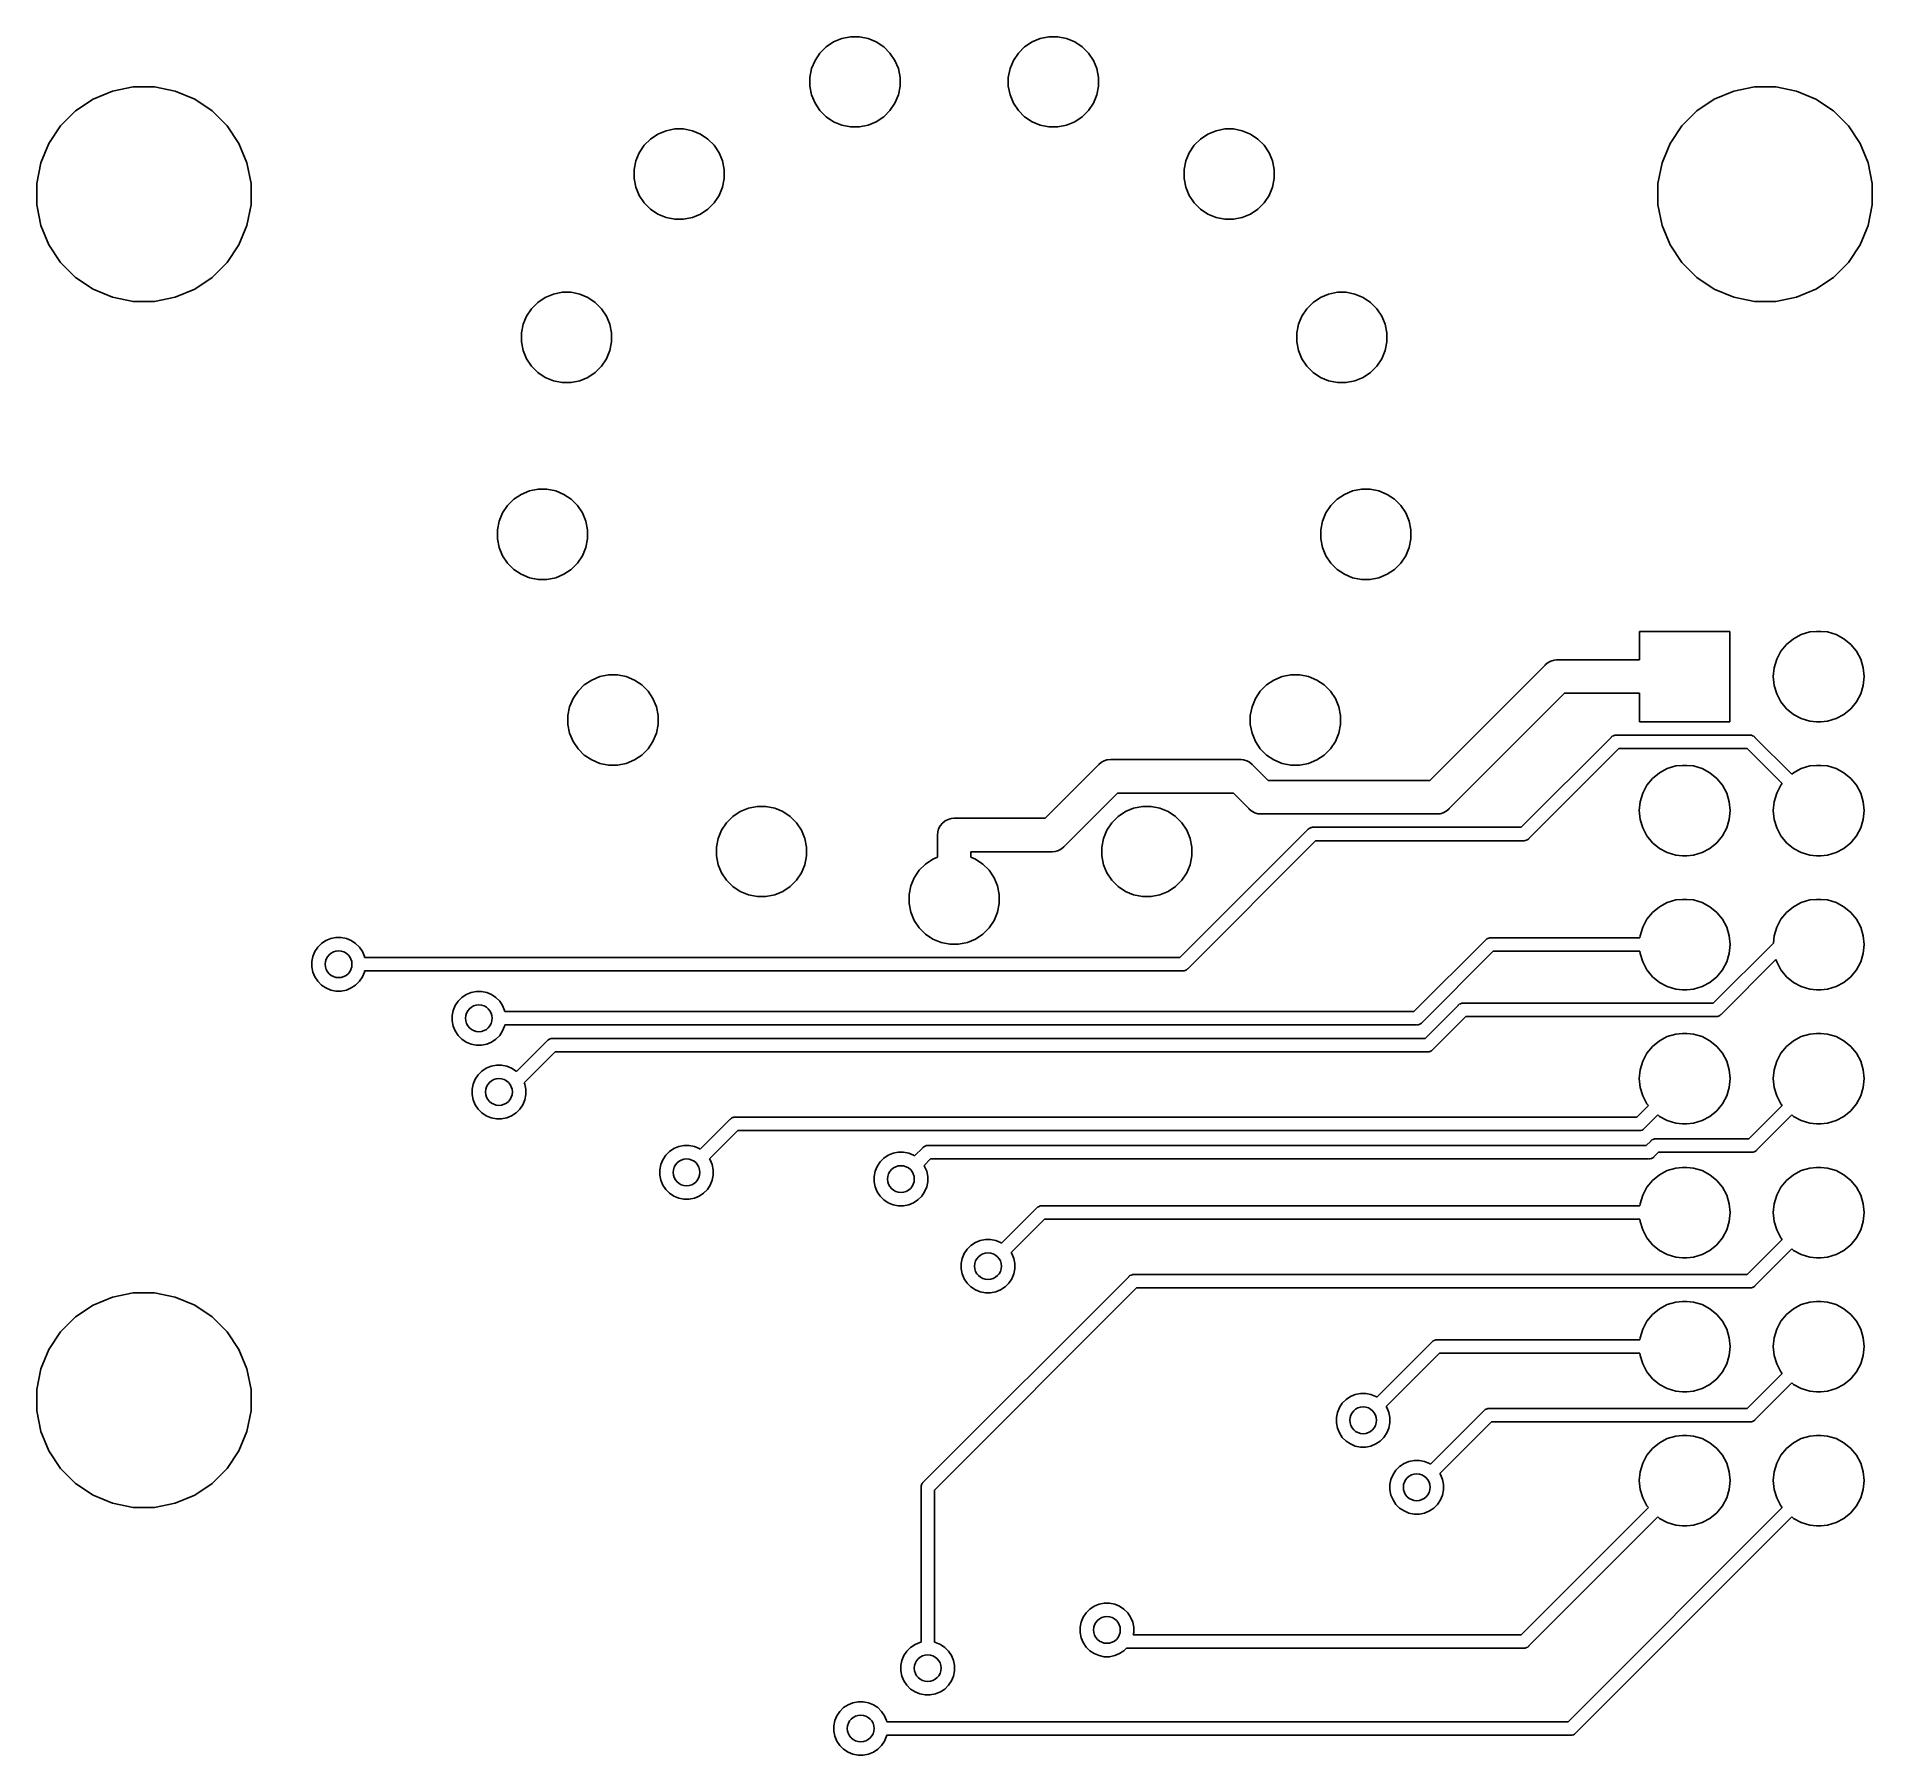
# Model space of a CAD drawing. Extents: x 150.4 to 177.8, y -106.3 to -80.7.
import ezdxf

# ---------------------------------------------------------------- set-up
doc = ezdxf.new("R2010")
doc.units = 0
doc.header["$MEASUREMENT"] = 0
doc.layers.add('BLACK', color=7, linetype='CONTINUOUS')

msp = doc.modelspace()

# ---------------------------------------------------------------- linework, layer by layer
at = {"layer": 'BLACK', "linetype": 'CONTINUOUS'}
for p, q in [((162.092, -80.8942), (162.185, -80.8005)), ((162.185, -80.8005), (162.296, -80.7268)), ((162.296, -80.7268), (162.418, -80.6761)), ((162.418, -80.6761), (162.548, -80.6502)), ((162.548, -80.6502), (162.681, -80.6502)), ((162.681, -80.6502), (162.811, -80.6761)), ((162.811, -80.6761), (162.933, -80.7268)), ((162.933, -80.7268), (163.044, -80.8005)), ((163.044, -80.8005), (163.137, -80.8942)), ((165.053, -80.8942), (165.147, -80.8005)), ((165.147, -80.8005), (165.257, -80.7268)), ((165.257, -80.7268), (165.38, -80.6761)), ((165.38, -80.6761), (165.51, -80.6502)), ((165.51, -80.6502), (165.642, -80.6502)), ((165.642, -80.6502), (165.773, -80.6761)), ((165.773, -80.6761), (165.895, -80.7268)), ((165.895, -80.7268), (166.005, -80.8005)), ((166.005, -80.8005), (166.099, -80.8942)), ((161.967, -81.127), (162.018, -81.0045)), ((162.018, -81.0045), (162.092, -80.8942)), ((163.137, -80.8942), (163.211, -81.0045)), ((163.211, -81.0045), (163.262, -81.127)), ((164.929, -81.127), (164.98, -81.0045)), ((164.98, -81.0045), (165.053, -80.8942)), ((166.099, -80.8942), (166.173, -81.0045)), ((166.173, -81.0045), (166.223, -81.127)), ((161.941, -81.257), (161.967, -81.127)), ((161.941, -81.3896), (161.941, -81.257)), ((163.262, -81.127), (163.288, -81.257)), ((163.288, -81.257), (163.288, -81.3896)), ((164.903, -81.257), (164.929, -81.127)), ((164.903, -81.3896), (164.903, -81.257)), ((166.223, -81.127), (166.249, -81.257)), ((166.249, -81.257), (166.249, -81.3896)), ((150.98, -81.7572), (151.242, -81.5821)), ((151.242, -81.5821), (151.533, -81.4615)), ((151.533, -81.4615), (151.842, -81.4)), ((151.842, -81.4), (152.158, -81.4)), ((152.158, -81.4), (152.467, -81.4615)), ((152.467, -81.4615), (152.758, -81.5821)), ((152.758, -81.5821), (153.02, -81.7572)), ((161.967, -81.5197), (161.941, -81.3896)), ((162.018, -81.6422), (161.967, -81.5197)), ((162.092, -81.7524), (162.018, -81.6422)), ((163.211, -81.6422), (163.137, -81.7524)), ((163.262, -81.5197), (163.211, -81.6422)), ((163.288, -81.3896), (163.262, -81.5197)), ((164.929, -81.5197), (164.903, -81.3896)), ((164.98, -81.6422), (164.929, -81.5197)), ((165.053, -81.7524), (164.98, -81.6422)), ((166.173, -81.6422), (166.099, -81.7524)), ((166.223, -81.5197), (166.173, -81.6422)), ((166.249, -81.3896), (166.223, -81.5197)), ((175.18, -81.7572), (175.442, -81.5821)), ((175.442, -81.5821), (175.733, -81.4615)), ((175.733, -81.4615), (176.042, -81.4)), ((176.042, -81.4), (176.358, -81.4)), ((176.358, -81.4), (176.667, -81.4615)), ((176.667, -81.4615), (176.958, -81.5821)), ((176.958, -81.5821), (177.22, -81.7572)), ((150.757, -81.9801), (150.98, -81.7572)), ((153.02, -81.7572), (153.243, -81.9801)), ((162.185, -81.8462), (162.092, -81.7524)), ((162.296, -81.9198), (162.185, -81.8462)), ((162.418, -81.9706), (162.296, -81.9198)), ((162.933, -81.9198), (162.811, -81.9706)), ((163.044, -81.8462), (162.933, -81.9198)), ((163.137, -81.7524), (163.044, -81.8462)), ((165.147, -81.8462), (165.053, -81.7524)), ((165.257, -81.9198), (165.147, -81.8462)), ((165.38, -81.9706), (165.257, -81.9198)), ((165.895, -81.9198), (165.773, -81.9706)), ((166.005, -81.8462), (165.895, -81.9198)), ((166.099, -81.7524), (166.005, -81.8462)), ((174.957, -81.9801), (175.18, -81.7572)), ((177.22, -81.7572), (177.443, -81.9801)), ((150.582, -82.2421), (150.757, -81.9801)), ((153.243, -81.9801), (153.418, -82.2421)), ((159.468, -82.2709), (159.562, -82.1772)), ((159.562, -82.1772), (159.672, -82.1035)), ((159.672, -82.1035), (159.794, -82.0528)), ((159.794, -82.0528), (159.924, -82.0269)), ((159.924, -82.0269), (160.057, -82.0269)), ((160.057, -82.0269), (160.187, -82.0528)), ((160.187, -82.0528), (160.31, -82.1035)), ((160.31, -82.1035), (160.42, -82.1772)), ((160.42, -82.1772), (160.514, -82.2709)), ((162.548, -81.9964), (162.418, -81.9706)), ((162.681, -81.9964), (162.548, -81.9964)), ((162.811, -81.9706), (162.681, -81.9964)), ((165.51, -81.9964), (165.38, -81.9706)), ((165.642, -81.9964), (165.51, -81.9964)), ((165.773, -81.9706), (165.642, -81.9964)), ((167.677, -82.2709), (167.771, -82.1772)), ((167.771, -82.1772), (167.881, -82.1035)), ((167.881, -82.1035), (168.004, -82.0528)), ((168.004, -82.0528), (168.134, -82.0269)), ((168.134, -82.0269), (168.266, -82.0269)), ((168.266, -82.0269), (168.396, -82.0528)), ((168.396, -82.0528), (168.519, -82.1035)), ((168.519, -82.1035), (168.629, -82.1772)), ((168.629, -82.1772), (168.723, -82.2709)), ((174.782, -82.2421), (174.957, -81.9801)), ((177.443, -81.9801), (177.618, -82.2421)), ((150.461, -82.5333), (150.582, -82.2421)), ((153.418, -82.2421), (153.539, -82.5333)), ((159.343, -82.5037), (159.394, -82.3812)), ((159.394, -82.3812), (159.468, -82.2709)), ((160.514, -82.2709), (160.587, -82.3812)), ((160.587, -82.3812), (160.638, -82.5037)), ((167.553, -82.5037), (167.604, -82.3812)), ((167.604, -82.3812), (167.677, -82.2709)), ((168.723, -82.2709), (168.796, -82.3812)), ((168.796, -82.3812), (168.847, -82.5037)), ((174.661, -82.5333), (174.782, -82.2421)), ((177.618, -82.2421), (177.739, -82.5333)), ((150.4, -82.8424), (150.461, -82.5333)), ((153.539, -82.5333), (153.6, -82.8424)), ((159.318, -82.6337), (159.343, -82.5037)), ((159.318, -82.7663), (159.318, -82.6337)), ((160.638, -82.5037), (160.664, -82.6337)), ((160.664, -82.6337), (160.664, -82.7663)), ((167.527, -82.6337), (167.553, -82.5037)), ((167.527, -82.7663), (167.527, -82.6337)), ((168.847, -82.5037), (168.873, -82.6337)), ((168.873, -82.6337), (168.873, -82.7663)), ((174.6, -82.8424), (174.661, -82.5333)), ((177.739, -82.5333), (177.8, -82.8424)), ((150.4, -83.1576), (150.4, -82.8424)), ((153.6, -82.8424), (153.6, -83.1576)), ((159.343, -82.8963), (159.318, -82.7663)), ((159.394, -83.0188), (159.343, -82.8963)), ((159.468, -83.1291), (159.394, -83.0188)), ((160.587, -83.0188), (160.514, -83.1291)), ((160.638, -82.8963), (160.587, -83.0188)), ((160.664, -82.7663), (160.638, -82.8963)), ((167.553, -82.8963), (167.527, -82.7663)), ((167.604, -83.0188), (167.553, -82.8963)), ((167.677, -83.1291), (167.604, -83.0188)), ((168.796, -83.0188), (168.723, -83.1291)), ((168.847, -82.8963), (168.796, -83.0188)), ((168.873, -82.7663), (168.847, -82.8963)), ((174.6, -83.1576), (174.6, -82.8424)), ((177.8, -82.8424), (177.8, -83.1576)), ((150.461, -83.4667), (150.4, -83.1576)), ((153.6, -83.1576), (153.539, -83.4667)), ((159.562, -83.2228), (159.468, -83.1291)), ((159.672, -83.2965), (159.562, -83.2228)), ((160.42, -83.2228), (160.31, -83.2965)), ((160.514, -83.1291), (160.42, -83.2228)), ((167.771, -83.2228), (167.677, -83.1291)), ((167.881, -83.2965), (167.771, -83.2228)), ((168.629, -83.2228), (168.519, -83.2965)), ((168.723, -83.1291), (168.629, -83.2228)), ((174.661, -83.4667), (174.6, -83.1576)), ((177.8, -83.1576), (177.739, -83.4667)), ((150.582, -83.7579), (150.461, -83.4667)), ((153.539, -83.4667), (153.418, -83.7579)), ((159.794, -83.3472), (159.672, -83.2965)), ((159.924, -83.3731), (159.794, -83.3472)), ((160.057, -83.3731), (159.924, -83.3731)), ((160.187, -83.3472), (160.057, -83.3731)), ((160.31, -83.2965), (160.187, -83.3472)), ((168.004, -83.3472), (167.881, -83.2965)), ((168.134, -83.3731), (168.004, -83.3472)), ((168.266, -83.3731), (168.134, -83.3731)), ((168.396, -83.3472), (168.266, -83.3731)), ((168.519, -83.2965), (168.396, -83.3472)), ((174.782, -83.7579), (174.661, -83.4667)), ((177.739, -83.4667), (177.618, -83.7579)), ((150.757, -84.0199), (150.582, -83.7579)), ((153.418, -83.7579), (153.243, -84.0199)), ((174.957, -84.0199), (174.782, -83.7579)), ((177.618, -83.7579), (177.443, -84.0199)), ((150.98, -84.2428), (150.757, -84.0199)), ((153.243, -84.0199), (153.02, -84.2428)), ((175.18, -84.2428), (174.957, -84.0199)), ((177.443, -84.0199), (177.22, -84.2428)), ((151.242, -84.4179), (150.98, -84.2428)), ((153.02, -84.2428), (152.758, -84.4179)), ((175.442, -84.4179), (175.18, -84.2428)), ((177.22, -84.2428), (176.958, -84.4179)), ((151.533, -84.5385), (151.242, -84.4179)), ((151.842, -84.6), (151.533, -84.5385)), ((152.158, -84.6), (151.842, -84.6)), ((152.467, -84.5385), (152.158, -84.6)), ((152.758, -84.4179), (152.467, -84.5385)), ((157.786, -84.7093), (157.88, -84.6156)), ((157.88, -84.6156), (157.99, -84.5419)), ((157.99, -84.5419), (158.113, -84.4912)), ((158.113, -84.4912), (158.243, -84.4653)), ((158.243, -84.4653), (158.376, -84.4653)), ((158.376, -84.4653), (158.506, -84.4912)), ((158.506, -84.4912), (158.628, -84.5419)), ((158.628, -84.5419), (158.738, -84.6156)), ((158.738, -84.6156), (158.832, -84.7093)), ((169.359, -84.7093), (169.452, -84.6156)), ((169.452, -84.6156), (169.563, -84.5419)), ((169.563, -84.5419), (169.685, -84.4912)), ((169.685, -84.4912), (169.815, -84.4653)), ((169.815, -84.4653), (169.948, -84.4653)), ((169.948, -84.4653), (170.078, -84.4912)), ((170.078, -84.4912), (170.2, -84.5419)), ((170.2, -84.5419), (170.311, -84.6156)), ((170.311, -84.6156), (170.404, -84.7093)), ((175.733, -84.5385), (175.442, -84.4179)), ((176.042, -84.6), (175.733, -84.5385)), ((176.358, -84.6), (176.042, -84.6)), ((176.667, -84.5385), (176.358, -84.6)), ((176.958, -84.4179), (176.667, -84.5385)), ((157.662, -84.9421), (157.713, -84.8196)), ((157.713, -84.8196), (157.786, -84.7093)), ((158.832, -84.7093), (158.906, -84.8196)), ((158.906, -84.8196), (158.956, -84.9421)), ((169.234, -84.9421), (169.285, -84.8196)), ((169.285, -84.8196), (169.359, -84.7093)), ((170.404, -84.7093), (170.478, -84.8196)), ((170.478, -84.8196), (170.529, -84.9421)), ((157.636, -85.0721), (157.662, -84.9421)), ((157.636, -85.2047), (157.636, -85.0721)), ((157.662, -85.3347), (157.636, -85.2047)), ((158.956, -84.9421), (158.982, -85.0721)), ((158.982, -85.2047), (158.956, -85.3347)), ((158.982, -85.0721), (158.982, -85.2047)), ((169.208, -85.0721), (169.234, -84.9421)), ((169.208, -85.2047), (169.208, -85.0721)), ((169.234, -85.3347), (169.208, -85.2047)), ((170.529, -84.9421), (170.555, -85.0721)), ((170.555, -85.2047), (170.529, -85.3347)), ((170.555, -85.0721), (170.555, -85.2047)), ((157.713, -85.4572), (157.662, -85.3347)), ((157.786, -85.5675), (157.713, -85.4572)), ((158.906, -85.4572), (158.832, -85.5675)), ((158.956, -85.3347), (158.906, -85.4572)), ((169.285, -85.4572), (169.234, -85.3347)), ((169.359, -85.5675), (169.285, -85.4572)), ((170.478, -85.4572), (170.404, -85.5675)), ((170.529, -85.3347), (170.478, -85.4572)), ((157.88, -85.6612), (157.786, -85.5675)), ((157.99, -85.7349), (157.88, -85.6612)), ((158.113, -85.7856), (157.99, -85.7349)), ((158.628, -85.7349), (158.506, -85.7856)), ((158.738, -85.6612), (158.628, -85.7349)), ((158.832, -85.5675), (158.738, -85.6612)), ((169.452, -85.6612), (169.359, -85.5675)), ((169.563, -85.7349), (169.452, -85.6612)), ((169.685, -85.7856), (169.563, -85.7349)), ((170.2, -85.7349), (170.078, -85.7856)), ((170.311, -85.6612), (170.2, -85.7349)), ((170.404, -85.5675), (170.311, -85.6612)), ((158.243, -85.8115), (158.113, -85.7856)), ((158.376, -85.8115), (158.243, -85.8115)), ((158.506, -85.7856), (158.376, -85.8115)), ((169.815, -85.8115), (169.685, -85.7856)), ((169.948, -85.8115), (169.815, -85.8115)), ((170.078, -85.7856), (169.948, -85.8115)), ((157.755, -87.4299), (157.885, -87.4041)), ((157.885, -87.4041), (158.017, -87.4041)), ((158.017, -87.4041), (158.147, -87.4299)), ((170.043, -87.4299), (170.173, -87.4041)), ((170.173, -87.4041), (170.306, -87.4041)), ((170.306, -87.4041), (170.436, -87.4299)), ((157.355, -87.7583), (157.428, -87.6481)), ((157.428, -87.6481), (157.522, -87.5543)), ((157.522, -87.5543), (157.632, -87.4807)), ((157.632, -87.4807), (157.755, -87.4299)), ((158.147, -87.4299), (158.27, -87.4807)), ((158.27, -87.4807), (158.38, -87.5543)), ((158.38, -87.5543), (158.474, -87.6481)), ((158.474, -87.6481), (158.548, -87.7583)), ((169.643, -87.7583), (169.717, -87.6481)), ((169.717, -87.6481), (169.811, -87.5543)), ((169.811, -87.5543), (169.921, -87.4807)), ((169.921, -87.4807), (170.043, -87.4299)), ((170.436, -87.4299), (170.558, -87.4807)), ((170.558, -87.4807), (170.669, -87.5543)), ((170.669, -87.5543), (170.762, -87.6481)), ((170.762, -87.6481), (170.836, -87.7583)), ((157.278, -88.0109), (157.304, -87.8808)), ((157.304, -87.8808), (157.355, -87.7583)), ((158.548, -87.7583), (158.598, -87.8808)), ((158.598, -87.8808), (158.624, -88.0109)), ((169.567, -88.0109), (169.592, -87.8808)), ((169.592, -87.8808), (169.643, -87.7583)), ((170.836, -87.7583), (170.887, -87.8808)), ((170.887, -87.8808), (170.913, -88.0109)), ((157.278, -88.1435), (157.278, -88.0109)), ((157.304, -88.2735), (157.278, -88.1435)), ((158.624, -88.1435), (158.598, -88.2735)), ((158.624, -88.0109), (158.624, -88.1435)), ((169.567, -88.1435), (169.567, -88.0109)), ((169.592, -88.2735), (169.567, -88.1435)), ((170.913, -88.1435), (170.887, -88.2735)), ((170.913, -88.0109), (170.913, -88.1435)), ((157.355, -88.396), (157.304, -88.2735)), ((157.428, -88.5063), (157.355, -88.396)), ((158.548, -88.396), (158.474, -88.5063)), ((158.598, -88.2735), (158.548, -88.396)), ((169.643, -88.396), (169.592, -88.2735)), ((169.717, -88.5063), (169.643, -88.396)), ((170.836, -88.396), (170.762, -88.5063)), ((170.887, -88.2735), (170.836, -88.396)), ((157.522, -88.6), (157.428, -88.5063)), ((157.632, -88.6737), (157.522, -88.6)), ((157.755, -88.7244), (157.632, -88.6737)), ((157.885, -88.7503), (157.755, -88.7244)), ((158.017, -88.7503), (157.885, -88.7503)), ((158.147, -88.7244), (158.017, -88.7503)), ((158.27, -88.6737), (158.147, -88.7244)), ((158.38, -88.6), (158.27, -88.6737)), ((158.474, -88.5063), (158.38, -88.6)), ((169.811, -88.6), (169.717, -88.5063)), ((169.921, -88.6737), (169.811, -88.6)), ((170.043, -88.7244), (169.921, -88.6737)), ((170.173, -88.7503), (170.043, -88.7244)), ((170.306, -88.7503), (170.173, -88.7503)), ((170.436, -88.7244), (170.306, -88.7503)), ((170.558, -88.6737), (170.436, -88.7244)), ((170.669, -88.6), (170.558, -88.6737)), ((170.762, -88.5063), (170.669, -88.6)), ((174.325, -89.95), (174.325, -89.525)), ((174.325, -89.525), (175.675, -89.525)), ((175.675, -89.525), (175.675, -90.875)), ((176.623, -89.636), (176.74, -89.5734)), ((176.74, -89.5734), (176.868, -89.5348)), ((176.868, -89.5348), (176.967, -89.525)), ((176.967, -89.525), (177.033, -89.525)), ((177.033, -89.525), (177.132, -89.5348)), ((177.132, -89.5348), (177.26, -89.5734)), ((177.26, -89.5734), (177.377, -89.636)), ((176.373, -89.9404), (176.436, -89.8232)), ((176.436, -89.8232), (176.52, -89.7204)), ((176.52, -89.7204), (176.623, -89.636)), ((177.377, -89.636), (177.48, -89.7204)), ((177.48, -89.7204), (177.564, -89.8232)), ((177.564, -89.8232), (177.627, -89.9404)), ((171.196, -91.75), (172.915, -90.0319)), ((172.915, -90.0319), (172.922, -90.0224)), ((172.922, -90.0224), (172.96, -89.9911)), ((172.96, -89.9911), (173.004, -89.9679)), ((173.004, -89.9679), (173.051, -89.9536)), ((173.051, -89.9536), (173.088, -89.95)), ((173.088, -89.95), (173.1, -89.9488)), ((173.088, -89.95), (173.088, -89.95)), ((173.1, -89.9488), (173.112, -89.95)), ((173.112, -89.95), (174.325, -89.95)), ((176.322, -90.2), (176.335, -90.0677)), ((176.335, -90.0677), (176.373, -89.9404)), ((177.627, -89.9404), (177.665, -90.0677)), ((177.665, -90.0677), (177.678, -90.2)), ((158.406, -90.5295), (158.48, -90.4192)), ((158.48, -90.4192), (158.574, -90.3255)), ((158.574, -90.3255), (158.684, -90.2518)), ((158.684, -90.2518), (158.806, -90.2011)), ((158.806, -90.2011), (158.936, -90.1752)), ((158.936, -90.1752), (159.069, -90.1752)), ((159.069, -90.1752), (159.199, -90.2011)), ((159.199, -90.2011), (159.321, -90.2518)), ((159.321, -90.2518), (159.432, -90.3255)), ((159.432, -90.3255), (159.525, -90.4192)), ((159.525, -90.4192), (159.599, -90.5295)), ((168.592, -90.5295), (168.665, -90.4192)), ((168.665, -90.4192), (168.759, -90.3255)), ((168.759, -90.3255), (168.869, -90.2518)), ((168.869, -90.2518), (168.992, -90.2011)), ((168.992, -90.2011), (169.122, -90.1752)), ((169.122, -90.1752), (169.254, -90.1752)), ((169.254, -90.1752), (169.384, -90.2011)), ((169.384, -90.2011), (169.507, -90.2518)), ((169.507, -90.2518), (169.617, -90.3255)), ((169.617, -90.3255), (169.711, -90.4192)), ((169.711, -90.4192), (169.785, -90.5295)), ((176.335, -90.3323), (176.322, -90.2)), ((176.373, -90.4596), (176.335, -90.3323)), ((177.665, -90.3323), (177.627, -90.4596)), ((177.678, -90.2), (177.665, -90.3323)), ((158.33, -90.782), (158.355, -90.652)), ((158.355, -90.652), (158.406, -90.5295)), ((159.599, -90.5295), (159.65, -90.652)), ((159.65, -90.652), (159.676, -90.782)), ((168.515, -90.782), (168.541, -90.652)), ((168.541, -90.652), (168.592, -90.5295)), ((169.785, -90.5295), (169.835, -90.652)), ((169.835, -90.652), (169.861, -90.782)), ((173.204, -90.45), (171.485, -92.1681)), ((174.325, -90.45), (173.204, -90.45)), ((174.325, -90.875), (174.325, -90.45)), ((176.436, -90.5768), (176.373, -90.4596)), ((176.52, -90.6796), (176.436, -90.5768)), ((176.623, -90.764), (176.52, -90.6796)), ((177.48, -90.6796), (177.377, -90.764)), ((177.564, -90.5768), (177.48, -90.6796)), ((177.627, -90.4596), (177.564, -90.5768)), ((158.33, -90.9146), (158.33, -90.782)), ((158.355, -91.0447), (158.33, -90.9146)), ((159.676, -90.9146), (159.65, -91.0447)), ((159.676, -90.782), (159.676, -90.9146)), ((168.515, -90.9146), (168.515, -90.782)), ((168.541, -91.0447), (168.515, -90.9146)), ((169.861, -90.9146), (169.835, -91.0447)), ((169.861, -90.782), (169.861, -90.9146)), ((175.675, -90.875), (174.325, -90.875)), ((176.74, -90.8266), (176.623, -90.764)), ((176.868, -90.8652), (176.74, -90.8266)), ((176.967, -90.875), (176.868, -90.8652)), ((177.033, -90.875), (176.967, -90.875)), ((177.132, -90.8652), (177.033, -90.875)), ((177.26, -90.8266), (177.132, -90.8652)), ((177.377, -90.764), (177.26, -90.8266)), ((158.406, -91.1672), (158.355, -91.0447)), ((158.48, -91.2774), (158.406, -91.1672)), ((159.599, -91.1672), (159.525, -91.2774)), ((159.65, -91.0447), (159.599, -91.1672)), ((168.592, -91.1672), (168.541, -91.0447)), ((168.665, -91.2774), (168.592, -91.1672)), ((169.785, -91.1672), (169.711, -91.2774)), ((169.835, -91.0447), (169.785, -91.1672)), ((172.559, -92.45), (173.901, -91.1078)), ((173.901, -91.1078), (173.904, -91.1039)), ((173.904, -91.1039), (173.919, -91.0915)), ((173.919, -91.0915), (173.937, -91.0822)), ((173.937, -91.0822), (173.947, -91.0791)), ((173.947, -91.0791), (173.955, -91.0764)), ((173.955, -91.0764), (173.959, -91.0761)), ((173.959, -91.0761), (173.97, -91.075)), ((173.97, -91.075), (173.975, -91.0745)), ((173.97, -91.075), (173.97, -91.075)), ((173.975, -91.0745), (173.98, -91.075)), ((173.98, -91.075), (175.97, -91.075)), ((175.97, -91.075), (175.975, -91.0745)), ((175.975, -91.0745), (175.98, -91.075)), ((175.98, -91.075), (175.98, -91.075)), ((175.98, -91.075), (175.995, -91.0764)), ((175.995, -91.0764), (176.013, -91.0822)), ((176.013, -91.0822), (176.031, -91.0915)), ((176.031, -91.0915), (176.046, -91.1039)), ((176.046, -91.1039), (176.049, -91.1078)), ((176.049, -91.1078), (176.598, -91.6566)), ((158.574, -91.3712), (158.48, -91.2774)), ((158.684, -91.4448), (158.574, -91.3712)), ((158.806, -91.4956), (158.684, -91.4448)), ((158.936, -91.5214), (158.806, -91.4956)), ((159.199, -91.4956), (159.069, -91.5214)), ((159.321, -91.4448), (159.199, -91.4956)), ((159.432, -91.3712), (159.321, -91.4448)), ((159.525, -91.2774), (159.432, -91.3712)), ((166.246, -91.5205), (166.254, -91.511)), ((166.254, -91.511), (166.292, -91.4798)), ((166.292, -91.4798), (166.335, -91.4566)), ((166.335, -91.4566), (166.374, -91.4448)), ((166.374, -91.4448), (166.383, -91.4423)), ((166.383, -91.4423), (166.432, -91.4374)), ((166.432, -91.4374), (166.444, -91.4386)), ((166.444, -91.4386), (168.354, -91.4386)), ((168.354, -91.4386), (168.366, -91.4374)), ((168.366, -91.4374), (168.378, -91.4386)), ((168.378, -91.4386), (168.415, -91.4423)), ((168.415, -91.4423), (168.462, -91.4566)), ((168.462, -91.4566), (168.506, -91.4798)), ((168.506, -91.4798), (168.544, -91.511)), ((168.544, -91.511), (168.552, -91.5206)), ((168.759, -91.3712), (168.665, -91.2774)), ((168.869, -91.4448), (168.759, -91.3712)), ((168.992, -91.4956), (168.869, -91.4448)), ((169.122, -91.5214), (168.992, -91.4956)), ((169.384, -91.4956), (169.254, -91.5214)), ((169.507, -91.4448), (169.384, -91.4956)), ((169.617, -91.3712), (169.507, -91.4448)), ((169.711, -91.2774), (169.617, -91.3712)), ((174.016, -91.275), (172.674, -92.6172)), ((175.934, -91.275), (174.016, -91.275)), ((176.457, -91.7981), (175.934, -91.275)), ((159.069, -91.5214), (158.936, -91.5214)), ((165.453, -92.3139), (166.246, -91.5205)), ((168.552, -91.5206), (168.781, -91.75)), ((168.781, -91.75), (171.196, -91.75)), ((169.254, -91.5214), (169.122, -91.5214)), ((174.436, -91.8232), (174.52, -91.7204)), ((174.52, -91.7204), (174.623, -91.636)), ((174.623, -91.636), (174.74, -91.5734)), ((174.74, -91.5734), (174.868, -91.5348)), ((174.868, -91.5348), (174.967, -91.525)), ((174.967, -91.525), (175.033, -91.525)), ((175.033, -91.525), (175.132, -91.5348)), ((175.132, -91.5348), (175.26, -91.5734)), ((175.26, -91.5734), (175.377, -91.636)), ((175.377, -91.636), (175.48, -91.7204)), ((175.48, -91.7204), (175.564, -91.8232)), ((176.598, -91.6566), (176.623, -91.636)), ((176.623, -91.636), (176.74, -91.5734)), ((176.74, -91.5734), (176.868, -91.5348)), ((176.868, -91.5348), (176.967, -91.525)), ((176.967, -91.525), (177.033, -91.525)), ((177.033, -91.525), (177.132, -91.5348)), ((177.132, -91.5348), (177.26, -91.5734)), ((177.26, -91.5734), (177.377, -91.636)), ((177.377, -91.636), (177.48, -91.7204)), ((177.48, -91.7204), (177.564, -91.8232)), ((166.535, -91.9386), (165.742, -92.7319)), ((168.263, -91.9386), (166.535, -91.9386)), ((168.492, -92.1681), (168.263, -91.9386)), ((174.335, -92.0677), (174.373, -91.9404)), ((174.373, -91.9404), (174.436, -91.8232)), ((175.564, -91.8232), (175.627, -91.9404)), ((175.627, -91.9404), (175.665, -92.0677)), ((176.335, -92.0677), (176.373, -91.9404)), ((176.373, -91.9404), (176.436, -91.8232)), ((176.436, -91.8232), (176.457, -91.7981)), ((177.564, -91.8232), (177.627, -91.9404)), ((177.627, -91.9404), (177.665, -92.0677)), ((160.697, -92.3827), (160.791, -92.2889)), ((160.791, -92.2889), (160.901, -92.2152)), ((160.901, -92.2152), (161.024, -92.1645)), ((161.024, -92.1645), (161.154, -92.1386)), ((161.154, -92.1386), (161.286, -92.1386)), ((161.286, -92.1386), (161.416, -92.1645)), ((161.416, -92.1645), (161.539, -92.2152)), ((161.539, -92.2152), (161.649, -92.2889)), ((161.649, -92.2889), (161.743, -92.3827)), ((163.96, -92.355), (164.004, -92.3318)), ((164.004, -92.3318), (164.051, -92.3175)), ((164.051, -92.3175), (164.088, -92.3139)), ((164.088, -92.3139), (164.1, -92.3126)), ((164.1, -92.3126), (164.112, -92.3139)), ((164.112, -92.3139), (165.453, -92.3139)), ((166.448, -92.3827), (166.542, -92.2889)), ((166.542, -92.2889), (166.652, -92.2152)), ((166.652, -92.2152), (166.774, -92.1645)), ((166.774, -92.1645), (166.904, -92.1386)), ((166.904, -92.1386), (167.037, -92.1386)), ((167.037, -92.1386), (167.167, -92.1645)), ((167.167, -92.1645), (167.289, -92.2152)), ((167.289, -92.2152), (167.4, -92.2889)), ((167.4, -92.2889), (167.493, -92.3827)), ((168.5, -92.1776), (168.492, -92.1681)), ((168.538, -92.2089), (168.5, -92.1776)), ((168.581, -92.2321), (168.538, -92.2089)), ((168.629, -92.2464), (168.581, -92.2321)), ((168.678, -92.2512), (168.629, -92.2464)), ((168.69, -92.25), (168.678, -92.2512)), ((171.288, -92.25), (168.69, -92.25)), ((171.3, -92.2512), (171.288, -92.25)), ((171.349, -92.2464), (171.3, -92.2512)), ((171.396, -92.2321), (171.349, -92.2464)), ((171.44, -92.2089), (171.396, -92.2321)), ((171.478, -92.1776), (171.44, -92.2089)), ((171.485, -92.1681), (171.478, -92.1776)), ((174.322, -92.2), (174.335, -92.0677)), ((174.335, -92.3323), (174.322, -92.2)), ((174.373, -92.4596), (174.335, -92.3323)), ((175.665, -92.3323), (175.627, -92.4596)), ((175.665, -92.0677), (175.678, -92.2)), ((175.678, -92.2), (175.665, -92.3323)), ((176.322, -92.2), (176.335, -92.0677)), ((176.335, -92.3323), (176.322, -92.2)), ((176.373, -92.4596), (176.335, -92.3323)), ((177.665, -92.3323), (177.627, -92.4596)), ((177.665, -92.0677), (177.678, -92.2)), ((177.678, -92.2), (177.665, -92.3323)), ((160.573, -92.6154), (160.624, -92.4929)), ((160.624, -92.4929), (160.697, -92.3827)), ((161.743, -92.3827), (161.817, -92.4929)), ((161.817, -92.4929), (161.867, -92.6154)), ((163.844, -92.5685), (163.849, -92.5195)), ((163.845, -92.5808), (163.844, -92.5685)), ((163.845, -92.8954), (163.845, -92.5808)), ((163.849, -92.5195), (163.863, -92.4724)), ((163.863, -92.4724), (163.886, -92.4289)), ((163.886, -92.4289), (163.89, -92.4243)), ((163.89, -92.4243), (163.918, -92.3909)), ((163.918, -92.3909), (163.92, -92.3888)), ((163.92, -92.3888), (163.922, -92.3862)), ((163.922, -92.3862), (163.96, -92.355)), ((166.323, -92.6154), (166.374, -92.4929)), ((166.374, -92.4929), (166.448, -92.3827)), ((167.465, -94.3935), (169.376, -92.4828)), ((167.493, -92.3827), (167.567, -92.4929)), ((167.567, -92.4929), (167.618, -92.6154)), ((169.376, -92.4828), (169.379, -92.479)), ((169.379, -92.479), (169.394, -92.4665)), ((169.394, -92.4665), (169.412, -92.4572)), ((169.412, -92.4572), (169.422, -92.4541)), ((169.422, -92.4541), (169.43, -92.4515)), ((169.43, -92.4515), (169.434, -92.4511)), ((169.434, -92.4511), (169.445, -92.45)), ((169.445, -92.45), (169.45, -92.4495)), ((169.445, -92.45), (169.445, -92.45)), ((169.45, -92.4495), (169.455, -92.45)), ((169.455, -92.45), (172.559, -92.45)), ((174.436, -92.5768), (174.373, -92.4596)), ((174.52, -92.6796), (174.436, -92.5768)), ((175.564, -92.5768), (175.48, -92.6796)), ((175.627, -92.4596), (175.564, -92.5768)), ((176.436, -92.5768), (176.373, -92.4596)), ((176.52, -92.6796), (176.436, -92.5768)), ((177.564, -92.5768), (177.48, -92.6796)), ((177.627, -92.4596), (177.564, -92.5768)), ((160.547, -92.7454), (160.573, -92.6154)), ((160.547, -92.878), (160.547, -92.7454)), ((160.573, -93.0081), (160.547, -92.878)), ((161.867, -92.6154), (161.893, -92.7454)), ((161.893, -92.878), (161.867, -93.0081)), ((161.893, -92.7454), (161.893, -92.878)), ((165.544, -92.8139), (164.345, -92.8139)), ((164.345, -92.8139), (164.345, -92.8954)), ((165.556, -92.8151), (165.544, -92.8139)), ((165.605, -92.8102), (165.556, -92.8151)), ((165.637, -92.8006), (165.605, -92.8102)), ((165.652, -92.7959), (165.637, -92.8006)), ((165.696, -92.7727), (165.652, -92.7959)), ((165.734, -92.7415), (165.696, -92.7727)), ((165.742, -92.7319), (165.734, -92.7415)), ((166.298, -92.7454), (166.323, -92.6154)), ((166.298, -92.878), (166.298, -92.7454)), ((166.323, -93.0081), (166.298, -92.878)), ((169.491, -92.65), (167.581, -94.5607)), ((167.618, -92.6154), (167.644, -92.7454)), ((167.644, -92.878), (167.618, -93.0081)), ((167.644, -92.7454), (167.644, -92.878)), ((172.595, -92.65), (169.491, -92.65)), ((172.6, -92.6505), (172.595, -92.65)), ((172.605, -92.65), (172.6, -92.6505)), ((172.62, -92.6486), (172.605, -92.65)), ((172.605, -92.65), (172.605, -92.65)), ((172.638, -92.6428), (172.62, -92.6486)), ((172.656, -92.6336), (172.638, -92.6428)), ((172.671, -92.6211), (172.656, -92.6336)), ((172.674, -92.6172), (172.671, -92.6211)), ((174.623, -92.764), (174.52, -92.6796)), ((174.74, -92.8266), (174.623, -92.764)), ((174.868, -92.8652), (174.74, -92.8266)), ((174.967, -92.875), (174.868, -92.8652)), ((175.033, -92.875), (174.967, -92.875)), ((175.132, -92.8652), (175.033, -92.875)), ((175.26, -92.8266), (175.132, -92.8652)), ((175.377, -92.764), (175.26, -92.8266)), ((175.48, -92.6796), (175.377, -92.764)), ((176.623, -92.764), (176.52, -92.6796)), ((176.74, -92.8266), (176.623, -92.764)), ((176.868, -92.8652), (176.74, -92.8266)), ((176.967, -92.875), (176.868, -92.8652)), ((177.033, -92.875), (176.967, -92.875)), ((177.132, -92.8652), (177.033, -92.875)), ((177.26, -92.8266), (177.132, -92.8652)), ((177.377, -92.764), (177.26, -92.8266)), ((177.48, -92.6796), (177.377, -92.764)), ((160.624, -93.1306), (160.573, -93.0081)), ((160.697, -93.2408), (160.624, -93.1306)), ((161.817, -93.1306), (161.743, -93.2408)), ((161.867, -93.0081), (161.817, -93.1306)), ((163.499, -93.2016), (163.573, -93.0913)), ((163.573, -93.0913), (163.666, -92.9976)), ((163.666, -92.9976), (163.777, -92.9239)), ((163.777, -92.9239), (163.845, -92.8954)), ((164.345, -92.8954), (164.414, -92.9239)), ((164.414, -92.9239), (164.524, -92.9976)), ((164.524, -92.9976), (164.618, -93.0913)), ((164.618, -93.0913), (164.692, -93.2016)), ((166.374, -93.1306), (166.323, -93.0081)), ((166.448, -93.2408), (166.374, -93.1306)), ((167.567, -93.1306), (167.493, -93.2408)), ((167.618, -93.0081), (167.567, -93.1306)), ((160.791, -93.3346), (160.697, -93.2408)), ((160.901, -93.4082), (160.791, -93.3346)), ((161.024, -93.459), (160.901, -93.4082)), ((161.539, -93.4082), (161.416, -93.459)), ((161.649, -93.3346), (161.539, -93.4082)), ((161.743, -93.2408), (161.649, -93.3346)), ((163.422, -93.4541), (163.448, -93.3241)), ((163.448, -93.3241), (163.499, -93.2016)), ((164.692, -93.2016), (164.743, -93.3241)), ((164.743, -93.3241), (164.768, -93.4541)), ((166.542, -93.3346), (166.448, -93.2408)), ((166.652, -93.4082), (166.542, -93.3346)), ((166.774, -93.459), (166.652, -93.4082)), ((167.289, -93.4082), (167.167, -93.459)), ((167.4, -93.3346), (167.289, -93.4082)), ((167.493, -93.2408), (167.4, -93.3346)), ((161.154, -93.4848), (161.024, -93.459)), ((161.286, -93.4848), (161.154, -93.4848)), ((161.416, -93.459), (161.286, -93.4848)), ((163.422, -93.5867), (163.422, -93.4541)), ((163.448, -93.7167), (163.422, -93.5867)), ((164.768, -93.5867), (164.743, -93.7167)), ((164.768, -93.4541), (164.768, -93.5867)), ((166.904, -93.4848), (166.774, -93.459)), ((167.037, -93.4848), (166.904, -93.4848)), ((167.167, -93.459), (167.037, -93.4848)), ((174.52, -93.7204), (174.623, -93.636)), ((174.623, -93.636), (174.74, -93.5734)), ((174.74, -93.5734), (174.868, -93.5348)), ((174.868, -93.5348), (174.967, -93.525)), ((174.967, -93.525), (175.033, -93.525)), ((175.033, -93.525), (175.132, -93.5348)), ((175.132, -93.5348), (175.26, -93.5734)), ((175.26, -93.5734), (175.377, -93.636)), ((175.377, -93.636), (175.48, -93.7204)), ((176.52, -93.7204), (176.623, -93.636)), ((176.623, -93.636), (176.74, -93.5734)), ((176.74, -93.5734), (176.868, -93.5348)), ((176.868, -93.5348), (176.967, -93.525)), ((176.967, -93.525), (177.033, -93.525)), ((177.033, -93.525), (177.132, -93.5348)), ((177.132, -93.5348), (177.26, -93.5734)), ((177.26, -93.5734), (177.377, -93.636)), ((177.377, -93.636), (177.48, -93.7204)), ((163.499, -93.8392), (163.448, -93.7167)), ((163.573, -93.9495), (163.499, -93.8392)), ((163.666, -94.0432), (163.573, -93.9495)), ((164.618, -93.9495), (164.524, -94.0432)), ((164.692, -93.8392), (164.618, -93.9495)), ((164.743, -93.7167), (164.692, -93.8392)), ((174.335, -94.0677), (174.373, -93.9404)), ((174.373, -93.9404), (174.436, -93.8232)), ((174.436, -93.8232), (174.52, -93.7204)), ((175.48, -93.7204), (175.564, -93.8232)), ((175.564, -93.8232), (175.627, -93.9404)), ((175.627, -93.9404), (175.665, -94.0677)), ((176.335, -94.0677), (176.373, -93.9404)), ((176.373, -93.9404), (176.436, -93.8232)), ((176.436, -93.8232), (176.52, -93.7204)), ((177.48, -93.7204), (177.564, -93.8232)), ((177.564, -93.8232), (177.627, -93.9404)), ((177.627, -93.9404), (177.665, -94.0677)), ((154.552, -94.304), (154.596, -94.2385)), ((154.596, -94.2385), (154.652, -94.1828)), ((154.652, -94.1828), (154.717, -94.139)), ((154.717, -94.139), (154.79, -94.1089)), ((154.79, -94.1089), (154.867, -94.0935)), ((154.867, -94.0935), (154.946, -94.0935)), ((154.946, -94.0935), (155.023, -94.1089)), ((155.023, -94.1089), (155.096, -94.139)), ((155.096, -94.139), (155.161, -94.1828)), ((155.161, -94.1828), (155.217, -94.2385)), ((155.217, -94.2385), (155.261, -94.304)), ((163.777, -94.1169), (163.666, -94.0432)), ((163.899, -94.1676), (163.777, -94.1169)), ((164.029, -94.1935), (163.899, -94.1676)), ((164.162, -94.1935), (164.029, -94.1935)), ((164.292, -94.1676), (164.162, -94.1935)), ((164.414, -94.1169), (164.292, -94.1676)), ((164.524, -94.0432), (164.414, -94.1169)), ((170.959, -95.2), (172.026, -94.1328)), ((172.026, -94.1328), (172.029, -94.1289)), ((172.029, -94.1289), (172.044, -94.1165)), ((172.044, -94.1165), (172.062, -94.1072)), ((172.062, -94.1072), (172.075, -94.1032)), ((172.075, -94.1032), (172.08, -94.1014)), ((172.08, -94.1014), (172.082, -94.1013)), ((172.082, -94.1013), (172.095, -94.1)), ((172.095, -94.1), (172.1, -94.0995)), ((172.095, -94.1), (172.095, -94.1)), ((172.1, -94.0995), (172.105, -94.1)), ((172.105, -94.1), (174.332, -94.1)), ((174.332, -94.1), (174.335, -94.0677)), ((175.427, -95.075), (176.324, -94.1776)), ((175.665, -94.0677), (175.678, -94.2)), ((175.678, -94.2), (175.665, -94.3323)), ((176.324, -94.1776), (176.335, -94.0677)), ((177.665, -94.0677), (177.678, -94.2)), ((177.678, -94.2), (177.665, -94.3323)), ((154.506, -94.4541), (154.522, -94.3768)), ((154.506, -94.5329), (154.506, -94.4541)), ((154.522, -94.3768), (154.552, -94.304)), ((155.261, -94.304), (155.291, -94.3768)), ((155.291, -94.3768), (155.294, -94.3935)), ((155.294, -94.3935), (167.465, -94.3935)), ((172.141, -94.3), (171.074, -95.3672)), ((174.332, -94.3), (172.141, -94.3)), ((174.335, -94.3323), (174.332, -94.3)), ((174.373, -94.4596), (174.335, -94.3323)), ((174.436, -94.5768), (174.373, -94.4596)), ((176.362, -94.4223), (175.542, -95.2422)), ((175.627, -94.4596), (175.564, -94.5768)), ((175.665, -94.3323), (175.627, -94.4596)), ((176.373, -94.4596), (176.362, -94.4223)), ((176.436, -94.5768), (176.373, -94.4596)), ((177.627, -94.4596), (177.564, -94.5768)), ((177.665, -94.3323), (177.627, -94.4596)), ((154.522, -94.6102), (154.506, -94.5329)), ((154.552, -94.683), (154.522, -94.6102)), ((154.596, -94.7485), (154.552, -94.683)), ((154.652, -94.8042), (154.596, -94.7485)), ((155.217, -94.7485), (155.161, -94.8042)), ((155.261, -94.683), (155.217, -94.7485)), ((155.291, -94.6102), (155.261, -94.683)), ((155.294, -94.5935), (155.291, -94.6102)), ((167.502, -94.5935), (155.294, -94.5935)), ((167.506, -94.594), (167.502, -94.5935)), ((167.511, -94.5935), (167.506, -94.594)), ((167.526, -94.5921), (167.511, -94.5935)), ((167.511, -94.5935), (167.511, -94.5935)), ((167.545, -94.5863), (167.526, -94.5921)), ((167.562, -94.577), (167.545, -94.5863)), ((167.578, -94.5646), (167.562, -94.577)), ((167.581, -94.5607), (167.578, -94.5646)), ((174.52, -94.6796), (174.436, -94.5768)), ((174.623, -94.764), (174.52, -94.6796)), ((174.74, -94.8266), (174.623, -94.764)), ((175.377, -94.764), (175.26, -94.8266)), ((175.48, -94.6796), (175.377, -94.764)), ((175.564, -94.5768), (175.48, -94.6796)), ((176.52, -94.6796), (176.436, -94.5768)), ((176.623, -94.764), (176.52, -94.6796)), ((176.74, -94.8266), (176.623, -94.764)), ((177.377, -94.764), (177.26, -94.8266)), ((177.48, -94.6796), (177.377, -94.764)), ((177.564, -94.5768), (177.48, -94.6796)), ((154.717, -94.848), (154.652, -94.8042)), ((154.79, -94.8781), (154.717, -94.848)), ((154.867, -94.8935), (154.79, -94.8781)), ((154.946, -94.8935), (154.867, -94.8935)), ((155.023, -94.8781), (154.946, -94.8935)), ((155.096, -94.848), (155.023, -94.8781)), ((155.161, -94.8042), (155.096, -94.848)), ((156.646, -95.1105), (156.689, -95.045)), ((156.689, -95.045), (156.745, -94.9893)), ((156.745, -94.9893), (156.811, -94.9455)), ((156.811, -94.9455), (156.883, -94.9154)), ((156.883, -94.9154), (156.961, -94.9)), ((156.961, -94.9), (157.039, -94.9)), ((157.039, -94.9), (157.117, -94.9154)), ((157.117, -94.9154), (157.189, -94.9455)), ((157.189, -94.9455), (157.255, -94.9893)), ((157.255, -94.9893), (157.311, -95.045)), ((157.311, -95.045), (157.354, -95.1105)), ((171.665, -95.0782), (171.671, -95.0764)), ((171.671, -95.0764), (171.673, -95.0763)), ((171.673, -95.0763), (171.686, -95.075)), ((171.686, -95.075), (171.691, -95.0745)), ((171.686, -95.075), (171.686, -95.075)), ((171.691, -95.0745), (171.696, -95.075)), ((171.696, -95.075), (175.427, -95.075)), ((174.868, -94.8652), (174.74, -94.8266)), ((174.967, -94.875), (174.868, -94.8652)), ((175.033, -94.875), (174.967, -94.875)), ((175.132, -94.8652), (175.033, -94.875)), ((175.26, -94.8266), (175.132, -94.8652)), ((176.868, -94.8652), (176.74, -94.8266)), ((176.967, -94.875), (176.868, -94.8652)), ((177.033, -94.875), (176.967, -94.875)), ((177.132, -94.8652), (177.033, -94.875)), ((177.26, -94.8266), (177.132, -94.8652)), ((156.6, -95.2606), (156.615, -95.1833)), ((156.6, -95.3394), (156.6, -95.2606)), ((156.615, -95.4167), (156.6, -95.3394)), ((156.615, -95.1833), (156.646, -95.1105)), ((157.354, -95.1105), (157.385, -95.1833)), ((157.385, -95.1833), (157.388, -95.2)), ((157.388, -95.2), (170.959, -95.2)), ((171.124, -95.6), (171.617, -95.1078)), ((171.732, -95.275), (171.24, -95.7672)), ((171.617, -95.1078), (171.62, -95.1039)), ((171.62, -95.1039), (171.635, -95.0915)), ((171.635, -95.0915), (171.652, -95.0822)), ((171.652, -95.0822), (171.665, -95.0782)), ((175.463, -95.275), (171.732, -95.275)), ((175.468, -95.2755), (175.463, -95.275)), ((175.473, -95.275), (175.468, -95.2755)), ((175.488, -95.2736), (175.473, -95.275)), ((175.473, -95.275), (175.473, -95.275)), ((175.506, -95.2678), (175.488, -95.2736)), ((175.524, -95.2585), (175.506, -95.2678)), ((175.539, -95.2461), (175.524, -95.2585)), ((175.542, -95.2422), (175.539, -95.2461)), ((156.646, -95.4895), (156.615, -95.4167)), ((156.689, -95.555), (156.646, -95.4895)), ((156.745, -95.6107), (156.689, -95.555)), ((156.811, -95.6545), (156.745, -95.6107)), ((157.255, -95.6107), (157.189, -95.6545)), ((157.311, -95.555), (157.255, -95.6107)), ((157.354, -95.4895), (157.311, -95.555)), ((157.385, -95.4167), (157.354, -95.4895)), ((157.388, -95.4), (157.385, -95.4167)), ((170.995, -95.4), (157.388, -95.4)), ((158.029, -95.629), (158.033, -95.6258)), ((158.033, -95.6258), (158.036, -95.6229)), ((158.033, -95.6258), (158.033, -95.6258)), ((158.036, -95.6229), (158.044, -95.6165)), ((158.044, -95.6165), (158.062, -95.6072)), ((158.062, -95.6072), (158.08, -95.6015)), ((158.08, -95.6015), (158.095, -95.6)), ((158.095, -95.6), (158.1, -95.5995)), ((158.095, -95.6), (158.095, -95.6)), ((158.1, -95.5995), (158.105, -95.6)), ((158.105, -95.6), (171.124, -95.6)), ((171, -95.4005), (170.995, -95.4)), ((171.005, -95.4), (171, -95.4005)), ((171.02, -95.3986), (171.005, -95.4)), ((171.005, -95.4), (171.005, -95.4)), ((171.038, -95.3928), (171.02, -95.3986)), ((171.056, -95.3835), (171.038, -95.3928)), ((171.071, -95.3711), (171.056, -95.3835)), ((171.074, -95.3672), (171.071, -95.3711)), ((174.623, -95.636), (174.74, -95.5734)), ((174.74, -95.5734), (174.868, -95.5348)), ((174.868, -95.5348), (174.967, -95.525)), ((174.967, -95.525), (175.033, -95.525)), ((175.033, -95.525), (175.132, -95.5348)), ((175.132, -95.5348), (175.26, -95.5734)), ((175.26, -95.5734), (175.377, -95.636)), ((176.623, -95.636), (176.74, -95.5734)), ((176.74, -95.5734), (176.868, -95.5348)), ((176.868, -95.5348), (176.967, -95.525)), ((176.967, -95.525), (177.033, -95.525)), ((177.033, -95.525), (177.132, -95.5348)), ((177.132, -95.5348), (177.26, -95.5734)), ((177.26, -95.5734), (177.377, -95.636)), ((156.883, -95.6846), (156.811, -95.6545)), ((156.961, -95.7), (156.883, -95.6846)), ((157.039, -95.7), (156.961, -95.7)), ((157.117, -95.6846), (157.039, -95.7)), ((157.189, -95.6545), (157.117, -95.6846)), ((157.562, -96.0964), (158.026, -95.6328)), ((158.141, -95.8), (157.677, -96.2646)), ((158.026, -95.6328), (158.029, -95.629)), ((171.161, -95.8), (158.141, -95.8)), ((171.166, -95.8005), (171.161, -95.8)), ((171.171, -95.8), (171.166, -95.8005)), ((171.185, -95.7986), (171.171, -95.8)), ((171.171, -95.8), (171.171, -95.8)), ((171.204, -95.7928), (171.185, -95.7986)), ((171.222, -95.7836), (171.204, -95.7928)), ((171.237, -95.7711), (171.222, -95.7836)), ((171.24, -95.7672), (171.237, -95.7711)), ((174.373, -95.9404), (174.436, -95.8232)), ((174.436, -95.8232), (174.52, -95.7204)), ((174.52, -95.7204), (174.623, -95.636)), ((175.377, -95.636), (175.48, -95.7204)), ((175.48, -95.7204), (175.564, -95.8232)), ((175.564, -95.8232), (175.627, -95.9404)), ((176.373, -95.9404), (176.436, -95.8232)), ((176.436, -95.8232), (176.52, -95.7204)), ((176.52, -95.7204), (176.623, -95.636)), ((177.377, -95.636), (177.48, -95.7204)), ((177.48, -95.7204), (177.564, -95.8232)), ((177.564, -95.8232), (177.627, -95.9404)), ((156.946, -96.2105), (156.989, -96.145)), ((156.989, -96.145), (157.045, -96.0893)), ((157.045, -96.0893), (157.111, -96.0455)), ((157.111, -96.0455), (157.183, -96.0154)), ((157.183, -96.0154), (157.261, -96)), ((157.261, -96), (157.339, -96)), ((157.339, -96), (157.417, -96.0154)), ((157.417, -96.0154), (157.489, -96.0455)), ((157.489, -96.0455), (157.555, -96.0893)), ((157.555, -96.0893), (157.562, -96.0964)), ((174.322, -96.2), (174.335, -96.0677)), ((174.335, -96.0677), (174.373, -95.9404)), ((175.627, -95.9404), (175.665, -96.0677)), ((175.665, -96.0677), (175.678, -96.2)), ((176.322, -96.2), (176.335, -96.0677)), ((176.335, -96.0677), (176.373, -95.9404)), ((177.627, -95.9404), (177.665, -96.0677)), ((177.665, -96.0677), (177.678, -96.2)), ((156.9, -96.3606), (156.915, -96.2833)), ((156.9, -96.4394), (156.9, -96.3606)), ((156.915, -96.5167), (156.9, -96.4394)), ((156.915, -96.2833), (156.946, -96.2105)), ((157.677, -96.2646), (157.685, -96.2833)), ((157.685, -96.2833), (157.7, -96.3606)), ((157.7, -96.4394), (157.685, -96.5167)), ((157.7, -96.3606), (157.7, -96.4394)), ((174.335, -96.3323), (174.322, -96.2)), ((174.373, -96.4596), (174.335, -96.3323)), ((175.665, -96.3323), (175.627, -96.4596)), ((175.678, -96.2), (175.665, -96.3323)), ((176.335, -96.3323), (176.322, -96.2)), ((176.373, -96.4596), (176.335, -96.3323)), ((177.665, -96.3323), (177.627, -96.4596)), ((177.678, -96.2), (177.665, -96.3323)), ((156.946, -96.5895), (156.915, -96.5167)), ((156.989, -96.655), (156.946, -96.5895)), ((157.045, -96.7107), (156.989, -96.655)), ((157.111, -96.7545), (157.045, -96.7107)), ((157.555, -96.7107), (157.489, -96.7545)), ((157.611, -96.655), (157.555, -96.7107)), ((157.654, -96.5895), (157.611, -96.655)), ((157.685, -96.5167), (157.654, -96.5895)), ((174.284, -96.775), (174.457, -96.6019)), ((174.436, -96.5768), (174.373, -96.4596)), ((174.457, -96.6019), (174.436, -96.5768)), ((175.48, -96.6796), (175.377, -96.764)), ((175.564, -96.5768), (175.48, -96.6796)), ((175.627, -96.4596), (175.564, -96.5768)), ((175.959, -97.1), (176.457, -96.6019)), ((176.436, -96.5768), (176.373, -96.4596)), ((176.457, -96.6019), (176.436, -96.5768)), ((177.48, -96.6796), (177.377, -96.764)), ((177.564, -96.5768), (177.48, -96.6796)), ((177.627, -96.4596), (177.564, -96.5768)), ((157.183, -96.7846), (157.111, -96.7545)), ((157.261, -96.8), (157.183, -96.7846)), ((157.339, -96.8), (157.261, -96.8)), ((157.417, -96.7846), (157.339, -96.8)), ((157.489, -96.7545), (157.417, -96.7846)), ((160.304, -97.255), (160.751, -96.8078)), ((160.866, -96.975), (160.445, -97.3964)), ((160.751, -96.8078), (160.754, -96.8039)), ((160.754, -96.8039), (160.769, -96.7914)), ((160.769, -96.7914), (160.787, -96.7822)), ((160.787, -96.7822), (160.797, -96.7791)), ((160.797, -96.7791), (160.805, -96.7764)), ((160.805, -96.7764), (160.809, -96.7761)), ((160.809, -96.7761), (160.82, -96.775)), ((160.82, -96.775), (160.825, -96.7745)), ((160.82, -96.775), (160.82, -96.775)), ((160.825, -96.7745), (160.83, -96.775)), ((160.83, -96.775), (174.284, -96.775)), ((174.32, -96.975), (160.866, -96.975)), ((174.325, -96.9755), (174.32, -96.975)), ((174.33, -96.975), (174.325, -96.9755)), ((174.345, -96.9736), (174.33, -96.975)), ((174.33, -96.975), (174.33, -96.975)), ((174.363, -96.9678), (174.345, -96.9736)), ((174.381, -96.9585), (174.363, -96.9678)), ((174.396, -96.9461), (174.381, -96.9585)), ((174.399, -96.9422), (174.396, -96.9461)), ((174.598, -96.7434), (174.399, -96.9422)), ((174.623, -96.764), (174.598, -96.7434)), ((174.74, -96.8266), (174.623, -96.764)), ((174.868, -96.8652), (174.74, -96.8266)), ((174.967, -96.875), (174.868, -96.8652)), ((175.033, -96.875), (174.967, -96.875)), ((175.132, -96.8652), (175.033, -96.875)), ((175.26, -96.8266), (175.132, -96.8652)), ((175.377, -96.764), (175.26, -96.8266)), ((176.598, -96.7434), (176.074, -97.2672)), ((176.623, -96.764), (176.598, -96.7434)), ((176.74, -96.8266), (176.623, -96.764)), ((176.868, -96.8652), (176.74, -96.8266)), ((176.967, -96.875), (176.868, -96.8652)), ((177.033, -96.875), (176.967, -96.875)), ((177.132, -96.8652), (177.033, -96.875)), ((177.26, -96.8266), (177.132, -96.8652)), ((177.377, -96.764), (177.26, -96.8266)), ((159.845, -97.2893), (159.911, -97.2455)), ((159.911, -97.2455), (159.983, -97.2154)), ((159.983, -97.2154), (160.061, -97.2)), ((160.061, -97.2), (160.139, -97.2)), ((160.139, -97.2), (160.217, -97.2154)), ((160.217, -97.2154), (160.289, -97.2455)), ((160.289, -97.2455), (160.304, -97.255)), ((163.504, -97.355), (163.626, -97.2328)), ((163.626, -97.2328), (163.629, -97.2289)), ((163.629, -97.2289), (163.633, -97.2258)), ((163.633, -97.2258), (163.636, -97.2229)), ((163.633, -97.2258), (163.633, -97.2258)), ((163.636, -97.2229), (163.644, -97.2165)), ((163.644, -97.2165), (163.662, -97.2072)), ((163.662, -97.2072), (163.672, -97.2041)), ((163.672, -97.2041), (163.68, -97.2014)), ((163.68, -97.2014), (163.684, -97.2011)), ((163.684, -97.2011), (163.695, -97.2)), ((163.695, -97.2), (163.7, -97.1995)), ((163.695, -97.2), (163.695, -97.2)), ((163.7, -97.1995), (163.705, -97.2)), ((163.705, -97.2), (174.424, -97.2)), ((174.424, -97.2), (174.492, -97.1328)), ((174.492, -97.1328), (174.495, -97.1289)), ((174.495, -97.1289), (174.51, -97.1165)), ((174.51, -97.1165), (174.527, -97.1072)), ((174.527, -97.1072), (174.537, -97.1041)), ((174.537, -97.1041), (174.546, -97.1014)), ((174.546, -97.1014), (174.55, -97.1011)), ((174.55, -97.1011), (174.561, -97.1)), ((174.561, -97.1), (174.566, -97.0995)), ((174.561, -97.1), (174.561, -97.1)), ((174.566, -97.0995), (174.571, -97.1)), ((174.571, -97.1), (175.959, -97.1)), ((176.074, -97.2672), (176.071, -97.2711)), ((159.7, -97.5606), (159.715, -97.4833)), ((159.715, -97.4833), (159.746, -97.4105)), ((159.746, -97.4105), (159.789, -97.345)), ((159.789, -97.345), (159.845, -97.2893)), ((160.445, -97.3964), (160.454, -97.4105)), ((160.454, -97.4105), (160.485, -97.4833)), ((160.485, -97.4833), (160.5, -97.5606)), ((162.915, -97.5833), (162.946, -97.5105)), ((162.946, -97.5105), (162.989, -97.445)), ((162.989, -97.445), (163.045, -97.3893)), ((163.045, -97.3893), (163.111, -97.3455)), ((163.111, -97.3455), (163.183, -97.3154)), ((163.183, -97.3154), (163.261, -97.3)), ((163.261, -97.3), (163.339, -97.3)), ((163.339, -97.3), (163.417, -97.3154)), ((163.417, -97.3154), (163.489, -97.3455)), ((163.489, -97.3455), (163.504, -97.355)), ((163.741, -97.4), (163.645, -97.4964)), ((163.645, -97.4964), (163.654, -97.5105)), ((163.654, -97.5105), (163.685, -97.5833)), ((174.461, -97.4), (163.741, -97.4)), ((174.466, -97.4005), (174.461, -97.4)), ((174.471, -97.4), (174.466, -97.4005)), ((174.485, -97.3986), (174.471, -97.4)), ((174.471, -97.4), (174.471, -97.4)), ((174.504, -97.3928), (174.485, -97.3986)), ((174.522, -97.3835), (174.504, -97.3928)), ((174.537, -97.3711), (174.522, -97.3835)), ((174.54, -97.3672), (174.537, -97.3711)), ((174.607, -97.3), (174.54, -97.3672)), ((175.995, -97.3), (174.607, -97.3)), ((174.74, -97.5734), (174.868, -97.5348)), ((174.868, -97.5348), (174.967, -97.525)), ((174.967, -97.525), (175.033, -97.525)), ((175.033, -97.525), (175.132, -97.5348)), ((175.132, -97.5348), (175.26, -97.5734)), ((176, -97.3005), (175.995, -97.3)), ((176.005, -97.3), (176, -97.3005)), ((176.02, -97.2986), (176.005, -97.3)), ((176.005, -97.3), (176.005, -97.3)), ((176.038, -97.2928), (176.02, -97.2986)), ((176.056, -97.2835), (176.038, -97.2928)), ((176.071, -97.2711), (176.056, -97.2835)), ((176.74, -97.5734), (176.868, -97.5348)), ((176.868, -97.5348), (176.967, -97.525)), ((176.967, -97.525), (177.033, -97.525)), ((177.033, -97.525), (177.132, -97.5348)), ((177.132, -97.5348), (177.26, -97.5734)), ((159.7, -97.6394), (159.7, -97.5606)), ((159.715, -97.7167), (159.7, -97.6394)), ((159.746, -97.7895), (159.715, -97.7167)), ((159.789, -97.855), (159.746, -97.7895)), ((160.454, -97.7895), (160.411, -97.855)), ((160.485, -97.7167), (160.454, -97.7895)), ((160.5, -97.6394), (160.485, -97.7167)), ((160.5, -97.5606), (160.5, -97.6394)), ((162.9, -97.6606), (162.915, -97.5833)), ((162.9, -97.7394), (162.9, -97.6606)), ((162.915, -97.8167), (162.9, -97.7394)), ((162.946, -97.8895), (162.915, -97.8167)), ((163.685, -97.8167), (163.654, -97.8895)), ((163.685, -97.5833), (163.7, -97.6606)), ((163.7, -97.7394), (163.685, -97.8167)), ((163.7, -97.6606), (163.7, -97.7394)), ((174.436, -97.8232), (174.52, -97.7204)), ((174.52, -97.7204), (174.623, -97.636)), ((174.623, -97.636), (174.74, -97.5734)), ((175.26, -97.5734), (175.377, -97.636)), ((175.377, -97.636), (175.48, -97.7204)), ((175.48, -97.7204), (175.564, -97.8232)), ((176.436, -97.8232), (176.52, -97.7204)), ((176.52, -97.7204), (176.623, -97.636)), ((176.623, -97.636), (176.74, -97.5734)), ((177.26, -97.5734), (177.377, -97.636)), ((177.377, -97.636), (177.48, -97.7204)), ((177.48, -97.7204), (177.564, -97.8232)), ((159.845, -97.9107), (159.789, -97.855)), ((159.911, -97.9545), (159.845, -97.9107)), ((159.983, -97.9846), (159.911, -97.9545)), ((160.061, -98), (159.983, -97.9846)), ((160.139, -98), (160.061, -98)), ((160.217, -97.9846), (160.139, -98)), ((160.289, -97.9545), (160.217, -97.9846)), ((160.355, -97.9107), (160.289, -97.9545)), ((160.411, -97.855), (160.355, -97.9107)), ((162.989, -97.955), (162.946, -97.8895)), ((163.045, -98.0107), (162.989, -97.955)), ((163.111, -98.0545), (163.045, -98.0107)), ((163.183, -98.0846), (163.111, -98.0545)), ((163.261, -98.1), (163.183, -98.0846)), ((163.417, -98.0846), (163.339, -98.1)), ((163.489, -98.0545), (163.417, -98.0846)), ((163.555, -98.0107), (163.489, -98.0545)), ((163.611, -97.955), (163.555, -98.0107)), ((163.654, -97.8895), (163.611, -97.955)), ((174.332, -98.1), (174.335, -98.0677)), ((174.335, -98.0677), (174.373, -97.9404)), ((174.373, -97.9404), (174.436, -97.8232)), ((175.564, -97.8232), (175.627, -97.9404)), ((175.627, -97.9404), (175.665, -98.0677)), ((175.665, -98.0677), (175.678, -98.2)), ((176.322, -98.2), (176.335, -98.0677)), ((176.335, -98.0677), (176.373, -97.9404)), ((176.373, -97.9404), (176.436, -97.8232)), ((177.564, -97.8232), (177.627, -97.9404)), ((177.627, -97.9404), (177.665, -98.0677)), ((177.665, -98.0677), (177.678, -98.2)), ((163.339, -98.1), (163.261, -98.1)), ((164.804, -98.655), (165.326, -98.1328)), ((165.441, -98.3), (164.945, -98.7964)), ((165.326, -98.1328), (165.329, -98.1289)), ((165.329, -98.1289), (165.344, -98.1165)), ((165.344, -98.1165), (165.352, -98.1121)), ((165.352, -98.1121), (165.362, -98.1072)), ((165.362, -98.1072), (165.38, -98.1014)), ((165.38, -98.1014), (165.382, -98.1013)), ((165.382, -98.1013), (165.395, -98.1)), ((165.395, -98.1), (165.4, -98.0995)), ((165.395, -98.1), (165.395, -98.1)), ((165.4, -98.0995), (165.405, -98.1)), ((165.405, -98.1), (174.332, -98.1)), ((174.332, -98.3), (165.441, -98.3)), ((174.335, -98.3323), (174.332, -98.3)), ((174.373, -98.4596), (174.335, -98.3323)), ((175.665, -98.3323), (175.627, -98.4596)), ((175.678, -98.2), (175.665, -98.3323)), ((176.335, -98.3323), (176.322, -98.2)), ((176.373, -98.4596), (176.335, -98.3323)), ((177.665, -98.3323), (177.627, -98.4596)), ((177.678, -98.2), (177.665, -98.3323)), ((164.411, -98.6455), (164.483, -98.6154)), ((164.483, -98.6154), (164.561, -98.6)), ((164.561, -98.6), (164.639, -98.6)), ((164.639, -98.6), (164.717, -98.6154)), ((164.717, -98.6154), (164.789, -98.6455)), ((174.436, -98.5768), (174.373, -98.4596)), ((174.52, -98.6796), (174.436, -98.5768)), ((175.564, -98.5768), (175.48, -98.6796)), ((175.627, -98.4596), (175.564, -98.5768)), ((175.934, -99.125), (176.457, -98.6019)), ((176.436, -98.5768), (176.373, -98.4596)), ((176.457, -98.6019), (176.436, -98.5768)), ((177.564, -98.5768), (177.48, -98.6796)), ((177.627, -98.4596), (177.564, -98.5768)), ((164.2, -98.9606), (164.215, -98.8833)), ((164.215, -98.8833), (164.246, -98.8105)), ((164.246, -98.8105), (164.289, -98.745)), ((164.289, -98.745), (164.345, -98.6893)), ((164.345, -98.6893), (164.411, -98.6455)), ((164.789, -98.6455), (164.804, -98.655)), ((164.945, -98.7964), (164.954, -98.8105)), ((164.954, -98.8105), (164.985, -98.8833)), ((164.985, -98.8833), (165, -98.9606)), ((174.623, -98.764), (174.52, -98.6796)), ((174.74, -98.8266), (174.623, -98.764)), ((174.868, -98.8652), (174.74, -98.8266)), ((174.967, -98.875), (174.868, -98.8652)), ((175.033, -98.875), (174.967, -98.875)), ((175.132, -98.8652), (175.033, -98.875)), ((175.26, -98.8266), (175.132, -98.8652)), ((175.377, -98.764), (175.26, -98.8266)), ((175.48, -98.6796), (175.377, -98.764)), ((176.598, -98.7434), (176.049, -99.2922)), ((176.623, -98.764), (176.598, -98.7434)), ((176.74, -98.8266), (176.623, -98.764)), ((176.868, -98.8652), (176.74, -98.8266)), ((176.967, -98.875), (176.868, -98.8652)), ((177.033, -98.875), (176.967, -98.875)), ((177.132, -98.8652), (177.033, -98.875)), ((177.26, -98.8266), (177.132, -98.8652)), ((177.377, -98.764), (177.26, -98.8266)), ((177.48, -98.6796), (177.377, -98.764)), ((163.633, -102.226), (166.701, -99.1578)), ((164.2, -99.0394), (164.2, -98.9606)), ((164.215, -99.1167), (164.2, -99.0394)), ((164.246, -99.1895), (164.215, -99.1167)), ((164.985, -99.1167), (164.954, -99.1895)), ((165, -99.0394), (164.985, -99.1167)), ((165, -98.9606), (165, -99.0394)), ((166.701, -99.1578), (166.704, -99.1539)), ((166.704, -99.1539), (166.719, -99.1414)), ((166.719, -99.1414), (166.737, -99.1322)), ((166.737, -99.1322), (166.75, -99.1282)), ((166.75, -99.1282), (166.755, -99.1264)), ((166.755, -99.1264), (166.757, -99.1262)), ((166.757, -99.1262), (166.77, -99.125)), ((166.77, -99.125), (166.775, -99.1245)), ((166.77, -99.125), (166.77, -99.125)), ((166.775, -99.1245), (166.78, -99.125)), ((166.78, -99.125), (175.934, -99.125)), ((151.242, -99.5821), (151.533, -99.4615)), ((151.533, -99.4615), (151.842, -99.4)), ((151.842, -99.4), (152.158, -99.4)), ((152.158, -99.4), (152.467, -99.4615)), ((152.467, -99.4615), (152.758, -99.5821)), ((166.816, -99.325), (163.8, -102.341)), ((164.289, -99.255), (164.246, -99.1895)), ((164.345, -99.3107), (164.289, -99.255)), ((164.411, -99.3545), (164.345, -99.3107)), ((164.483, -99.3846), (164.411, -99.3545)), ((164.561, -99.4), (164.483, -99.3846)), ((164.639, -99.4), (164.561, -99.4)), ((164.717, -99.3846), (164.639, -99.4)), ((164.789, -99.3545), (164.717, -99.3846)), ((164.855, -99.3107), (164.789, -99.3545)), ((164.911, -99.255), (164.855, -99.3107)), ((164.954, -99.1895), (164.911, -99.255)), ((175.97, -99.325), (166.816, -99.325)), ((175.975, -99.3255), (175.97, -99.325)), ((175.98, -99.325), (175.975, -99.3255)), ((175.995, -99.3236), (175.98, -99.325)), ((175.98, -99.325), (175.98, -99.325)), ((176.013, -99.3178), (175.995, -99.3236)), ((176.031, -99.3085), (176.013, -99.3178)), ((176.046, -99.2961), (176.031, -99.3085)), ((176.049, -99.2922), (176.046, -99.2961)), ((150.98, -99.7572), (151.242, -99.5821)), ((152.758, -99.5821), (153.02, -99.7572)), ((174.436, -99.8232), (174.52, -99.7204)), ((174.52, -99.7204), (174.623, -99.636)), ((174.623, -99.636), (174.74, -99.5734)), ((174.74, -99.5734), (174.868, -99.5348)), ((174.868, -99.5348), (174.967, -99.525)), ((174.967, -99.525), (175.033, -99.525)), ((175.033, -99.525), (175.132, -99.5348)), ((175.132, -99.5348), (175.26, -99.5734)), ((175.26, -99.5734), (175.377, -99.636)), ((175.377, -99.636), (175.48, -99.7204)), ((175.48, -99.7204), (175.564, -99.8232)), ((176.436, -99.8232), (176.52, -99.7204)), ((176.52, -99.7204), (176.623, -99.636)), ((176.623, -99.636), (176.74, -99.5734)), ((176.74, -99.5734), (176.868, -99.5348)), ((176.868, -99.5348), (176.967, -99.525)), ((176.967, -99.525), (177.033, -99.525)), ((177.033, -99.525), (177.132, -99.5348)), ((177.132, -99.5348), (177.26, -99.5734)), ((177.26, -99.5734), (177.377, -99.636)), ((177.377, -99.636), (177.48, -99.7204)), ((177.48, -99.7204), (177.564, -99.8232)), ((150.582, -100.242), (150.757, -99.9801)), ((150.757, -99.9801), (150.98, -99.7572)), ((153.02, -99.7572), (153.243, -99.9801)), ((153.243, -99.9801), (153.418, -100.242)), ((174.335, -100.068), (174.373, -99.9404)), ((174.373, -99.9404), (174.436, -99.8232)), ((175.564, -99.8232), (175.627, -99.9404)), ((175.627, -99.9404), (175.665, -100.068)), ((176.335, -100.068), (176.373, -99.9404)), ((176.373, -99.9404), (176.436, -99.8232)), ((177.564, -99.8232), (177.627, -99.9404)), ((177.627, -99.9404), (177.665, -100.068)), ((150.461, -100.533), (150.582, -100.242)), ((153.418, -100.242), (153.539, -100.533)), ((170.404, -100.955), (171.226, -100.133)), ((171.226, -100.133), (171.229, -100.129)), ((171.229, -100.129), (171.244, -100.116)), ((171.244, -100.116), (171.262, -100.107)), ((171.262, -100.107), (171.275, -100.103)), ((171.275, -100.103), (171.28, -100.101)), ((171.28, -100.101), (171.282, -100.101)), ((171.282, -100.101), (171.295, -100.1)), ((171.295, -100.1), (171.295, -100.1)), ((171.295, -100.1), (171.3, -100.1)), ((171.3, -100.1), (171.305, -100.1)), ((171.305, -100.1), (174.332, -100.1)), ((174.332, -100.1), (174.335, -100.068)), ((175.665, -100.068), (175.678, -100.2)), ((175.678, -100.2), (175.665, -100.332)), ((176.322, -100.2), (176.335, -100.068)), ((176.335, -100.332), (176.322, -100.2)), ((177.665, -100.068), (177.678, -100.2)), ((177.678, -100.2), (177.665, -100.332)), ((150.4, -100.842), (150.461, -100.533)), ((153.539, -100.533), (153.6, -100.842)), ((171.341, -100.3), (170.545, -101.096)), ((174.332, -100.3), (171.341, -100.3)), ((174.335, -100.332), (174.332, -100.3)), ((174.373, -100.46), (174.335, -100.332)), ((174.436, -100.577), (174.373, -100.46)), ((175.627, -100.46), (175.564, -100.577)), ((175.665, -100.332), (175.627, -100.46)), ((176.373, -100.46), (176.335, -100.332)), ((176.436, -100.577), (176.373, -100.46)), ((177.627, -100.46), (177.564, -100.577)), ((177.665, -100.332), (177.627, -100.46)), ((174.52, -100.68), (174.436, -100.577)), ((174.623, -100.764), (174.52, -100.68)), ((174.74, -100.827), (174.623, -100.764)), ((174.868, -100.865), (174.74, -100.827)), ((175.26, -100.827), (175.132, -100.865)), ((175.377, -100.764), (175.26, -100.827)), ((175.48, -100.68), (175.377, -100.764)), ((175.564, -100.577), (175.48, -100.68)), ((175.934, -101.125), (176.457, -100.602)), ((176.598, -100.743), (176.049, -101.292)), ((176.457, -100.602), (176.436, -100.577)), ((176.623, -100.764), (176.598, -100.743)), ((176.74, -100.827), (176.623, -100.764)), ((176.868, -100.865), (176.74, -100.827)), ((177.26, -100.827), (177.132, -100.865)), ((177.377, -100.764), (177.26, -100.827)), ((177.48, -100.68), (177.377, -100.764)), ((177.564, -100.577), (177.48, -100.68)), ((150.4, -101.158), (150.4, -100.842)), ((153.6, -100.842), (153.6, -101.158)), ((169.846, -101.111), (169.889, -101.045)), ((169.889, -101.045), (169.945, -100.989)), ((169.945, -100.989), (170.011, -100.946)), ((170.011, -100.946), (170.083, -100.915)), ((170.083, -100.915), (170.161, -100.9)), ((170.161, -100.9), (170.239, -100.9)), ((170.239, -100.9), (170.317, -100.915)), ((170.317, -100.915), (170.389, -100.946)), ((170.389, -100.946), (170.404, -100.955)), ((170.545, -101.096), (170.554, -101.111)), ((174.967, -100.875), (174.868, -100.865)), ((175.033, -100.875), (174.967, -100.875)), ((175.132, -100.865), (175.033, -100.875)), ((176.967, -100.875), (176.868, -100.865)), ((177.033, -100.875), (176.967, -100.875)), ((177.132, -100.865), (177.033, -100.875)), ((150.461, -101.467), (150.4, -101.158)), ((153.6, -101.158), (153.539, -101.467)), ((169.8, -101.261), (169.815, -101.183)), ((169.8, -101.339), (169.8, -101.261)), ((169.815, -101.417), (169.8, -101.339)), ((169.815, -101.183), (169.846, -101.111)), ((170.554, -101.111), (170.585, -101.183)), ((170.585, -101.183), (170.6, -101.261)), ((170.6, -101.339), (170.585, -101.417)), ((170.6, -101.261), (170.6, -101.339)), ((171.204, -101.955), (172.001, -101.158)), ((172.116, -101.325), (171.345, -102.096)), ((172.001, -101.158), (172.004, -101.154)), ((172.004, -101.154), (172.019, -101.141)), ((172.019, -101.141), (172.037, -101.132)), ((172.037, -101.132), (172.05, -101.128)), ((172.05, -101.128), (172.055, -101.126)), ((172.055, -101.126), (172.057, -101.126)), ((172.057, -101.126), (172.07, -101.125)), ((172.07, -101.125), (172.07, -101.125)), ((172.07, -101.125), (172.075, -101.125)), ((172.075, -101.125), (172.08, -101.125)), ((172.08, -101.125), (175.934, -101.125)), ((175.97, -101.325), (172.116, -101.325)), ((175.975, -101.325), (175.97, -101.325)), ((175.98, -101.325), (175.975, -101.325)), ((175.995, -101.324), (175.98, -101.325)), ((175.98, -101.325), (175.98, -101.325)), ((176.013, -101.318), (175.995, -101.324)), ((176.031, -101.309), (176.013, -101.318)), ((176.046, -101.296), (176.031, -101.309)), ((176.049, -101.292), (176.046, -101.296)), ((150.582, -101.758), (150.461, -101.467)), ((153.539, -101.467), (153.418, -101.758)), ((169.846, -101.489), (169.815, -101.417)), ((169.889, -101.555), (169.846, -101.489)), ((169.945, -101.611), (169.889, -101.555)), ((170.011, -101.654), (169.945, -101.611)), ((170.083, -101.685), (170.011, -101.654)), ((170.389, -101.654), (170.317, -101.685)), ((170.455, -101.611), (170.389, -101.654)), ((170.511, -101.555), (170.455, -101.611)), ((170.554, -101.489), (170.511, -101.555)), ((170.585, -101.417), (170.554, -101.489)), ((174.52, -101.72), (174.623, -101.636)), ((174.623, -101.636), (174.74, -101.573)), ((174.74, -101.573), (174.868, -101.535)), ((174.868, -101.535), (174.967, -101.525)), ((174.967, -101.525), (175.033, -101.525)), ((175.033, -101.525), (175.132, -101.535)), ((175.132, -101.535), (175.26, -101.573)), ((175.26, -101.573), (175.377, -101.636)), ((175.377, -101.636), (175.48, -101.72)), ((176.52, -101.72), (176.623, -101.636)), ((176.623, -101.636), (176.74, -101.573)), ((176.74, -101.573), (176.868, -101.535)), ((176.868, -101.535), (176.967, -101.525)), ((176.967, -101.525), (177.033, -101.525)), ((177.033, -101.525), (177.132, -101.535)), ((177.132, -101.535), (177.26, -101.573)), ((177.26, -101.573), (177.377, -101.636)), ((177.377, -101.636), (177.48, -101.72)), ((150.757, -102.02), (150.582, -101.758)), ((153.418, -101.758), (153.243, -102.02)), ((170.161, -101.7), (170.083, -101.685)), ((170.239, -101.7), (170.161, -101.7)), ((170.317, -101.685), (170.239, -101.7)), ((170.811, -101.946), (170.883, -101.915)), ((170.883, -101.915), (170.961, -101.9)), ((170.961, -101.9), (171.039, -101.9)), ((171.039, -101.9), (171.117, -101.915)), ((171.117, -101.915), (171.189, -101.946)), ((174.373, -101.94), (174.436, -101.823)), ((174.436, -101.823), (174.52, -101.72)), ((175.48, -101.72), (175.564, -101.823)), ((175.564, -101.823), (175.627, -101.94)), ((176.373, -101.94), (176.436, -101.823)), ((176.436, -101.823), (176.52, -101.72)), ((177.48, -101.72), (177.564, -101.823)), ((177.564, -101.823), (177.627, -101.94)), ((150.98, -102.243), (150.757, -102.02)), ((153.243, -102.02), (153.02, -102.243)), ((170.6, -102.261), (170.615, -102.183)), ((170.615, -102.183), (170.646, -102.111)), ((170.646, -102.111), (170.689, -102.045)), ((170.689, -102.045), (170.745, -101.989)), ((170.745, -101.989), (170.811, -101.946)), ((171.189, -101.946), (171.204, -101.955)), ((171.345, -102.096), (171.354, -102.111)), ((171.354, -102.111), (171.385, -102.183)), ((171.385, -102.183), (171.4, -102.261)), ((174.322, -102.2), (174.335, -102.068)), ((174.335, -102.332), (174.322, -102.2)), ((174.335, -102.068), (174.373, -101.94)), ((175.627, -101.94), (175.665, -102.068)), ((175.665, -102.068), (175.678, -102.2)), ((175.678, -102.2), (175.665, -102.332)), ((176.322, -102.2), (176.335, -102.068)), ((176.335, -102.332), (176.322, -102.2)), ((176.335, -102.068), (176.373, -101.94)), ((177.627, -101.94), (177.665, -102.068)), ((177.665, -102.068), (177.678, -102.2)), ((177.678, -102.2), (177.665, -102.332)), ((151.242, -102.418), (150.98, -102.243)), ((151.533, -102.539), (151.242, -102.418)), ((152.758, -102.418), (152.467, -102.539)), ((153.02, -102.243), (152.758, -102.418)), ((163.6, -102.3), (163.601, -102.28)), ((163.6, -102.305), (163.6, -102.3)), ((163.6, -104.612), (163.6, -102.305)), ((163.601, -102.28), (163.607, -102.262)), ((163.607, -102.262), (163.616, -102.244)), ((163.616, -102.244), (163.626, -102.233)), ((163.626, -102.233), (163.629, -102.229)), ((163.629, -102.229), (163.633, -102.226)), ((163.8, -102.341), (163.8, -104.612)), ((170.6, -102.339), (170.6, -102.261)), ((170.615, -102.417), (170.6, -102.339)), ((170.646, -102.489), (170.615, -102.417)), ((171.385, -102.417), (171.354, -102.489)), ((171.4, -102.339), (171.385, -102.417)), ((171.4, -102.261), (171.4, -102.339)), ((174.373, -102.46), (174.335, -102.332)), ((174.436, -102.577), (174.373, -102.46)), ((175.627, -102.46), (175.564, -102.577)), ((175.665, -102.332), (175.627, -102.46)), ((176.373, -102.46), (176.335, -102.332)), ((176.436, -102.577), (176.373, -102.46)), ((177.627, -102.46), (177.564, -102.577)), ((177.665, -102.332), (177.627, -102.46)), ((151.842, -102.6), (151.533, -102.539)), ((152.158, -102.6), (151.842, -102.6)), ((152.467, -102.539), (152.158, -102.6)), ((170.689, -102.555), (170.646, -102.489)), ((170.745, -102.611), (170.689, -102.555)), ((170.811, -102.654), (170.745, -102.611)), ((170.883, -102.685), (170.811, -102.654)), ((170.961, -102.7), (170.883, -102.685)), ((171.039, -102.7), (170.961, -102.7)), ((171.117, -102.685), (171.039, -102.7)), ((171.189, -102.654), (171.117, -102.685)), ((171.255, -102.611), (171.189, -102.654)), ((171.311, -102.555), (171.255, -102.611)), ((171.354, -102.489), (171.311, -102.555)), ((172.559, -104.5), (174.457, -102.602)), ((174.598, -102.743), (172.674, -104.667)), ((173.259, -105.8), (176.457, -102.602)), ((176.598, -102.743), (173.374, -105.967)), ((174.457, -102.602), (174.436, -102.577)), ((174.623, -102.764), (174.598, -102.743)), ((175.48, -102.68), (175.377, -102.764)), ((175.564, -102.577), (175.48, -102.68)), ((176.457, -102.602), (176.436, -102.577)), ((176.623, -102.764), (176.598, -102.743)), ((177.48, -102.68), (177.377, -102.764)), ((177.564, -102.577), (177.48, -102.68)), ((174.74, -102.827), (174.623, -102.764)), ((174.868, -102.865), (174.74, -102.827)), ((174.967, -102.875), (174.868, -102.865)), ((175.033, -102.875), (174.967, -102.875)), ((175.132, -102.865), (175.033, -102.875)), ((175.26, -102.827), (175.132, -102.865)), ((175.377, -102.764), (175.26, -102.827)), ((176.74, -102.827), (176.623, -102.764)), ((176.868, -102.865), (176.74, -102.827)), ((176.967, -102.875), (176.868, -102.865)), ((177.033, -102.875), (176.967, -102.875)), ((177.132, -102.865), (177.033, -102.875)), ((177.26, -102.827), (177.132, -102.865)), ((177.377, -102.764), (177.26, -102.827)), ((166.064, -104.174), (166.12, -104.118)), ((166.12, -104.118), (166.186, -104.074)), ((166.186, -104.074), (166.258, -104.044)), ((166.258, -104.044), (166.336, -104.029)), ((166.336, -104.029), (166.414, -104.029)), ((166.414, -104.029), (166.492, -104.044)), ((166.492, -104.044), (166.564, -104.074)), ((166.564, -104.074), (166.63, -104.118)), ((166.63, -104.118), (166.686, -104.174)), ((165.975, -104.389), (165.99, -104.312)), ((165.975, -104.468), (165.975, -104.389)), ((165.99, -104.312), (166.021, -104.239)), ((166.021, -104.239), (166.064, -104.174)), ((166.686, -104.174), (166.729, -104.239)), ((166.729, -104.239), (166.76, -104.312)), ((166.76, -104.312), (166.775, -104.389)), ((166.775, -104.389), (166.775, -104.468)), ((163.445, -104.689), (163.511, -104.646)), ((163.511, -104.646), (163.583, -104.615)), ((163.583, -104.615), (163.6, -104.612)), ((163.8, -104.612), (163.817, -104.615)), ((163.817, -104.615), (163.889, -104.646)), ((163.889, -104.646), (163.955, -104.689)), ((165.99, -104.545), (165.975, -104.468)), ((166.021, -104.618), (165.99, -104.545)), ((166.064, -104.684), (166.021, -104.618)), ((166.775, -104.468), (166.769, -104.5)), ((166.769, -104.5), (172.559, -104.5)), ((172.674, -104.667), (172.671, -104.671)), ((163.3, -104.961), (163.315, -104.883)), ((163.315, -104.883), (163.346, -104.811)), ((163.346, -104.811), (163.389, -104.745)), ((163.389, -104.745), (163.445, -104.689)), ((163.955, -104.689), (164.011, -104.745)), ((164.011, -104.745), (164.054, -104.811)), ((164.054, -104.811), (164.085, -104.883)), ((164.085, -104.883), (164.1, -104.961)), ((166.12, -104.739), (166.064, -104.684)), ((166.186, -104.783), (166.12, -104.739)), ((166.258, -104.813), (166.186, -104.783)), ((166.336, -104.829), (166.258, -104.813)), ((166.414, -104.829), (166.336, -104.829)), ((166.492, -104.813), (166.414, -104.829)), ((166.564, -104.783), (166.492, -104.813)), ((166.63, -104.739), (166.564, -104.783)), ((166.669, -104.7), (166.63, -104.739)), ((172.595, -104.7), (166.669, -104.7)), ((172.6, -104.7), (172.595, -104.7)), ((172.605, -104.7), (172.6, -104.7)), ((172.62, -104.699), (172.605, -104.7)), ((172.605, -104.7), (172.605, -104.7)), ((172.638, -104.693), (172.62, -104.699)), ((172.656, -104.684), (172.638, -104.693)), ((172.671, -104.671), (172.656, -104.684)), ((163.3, -105.039), (163.3, -104.961)), ((163.315, -105.117), (163.3, -105.039)), ((163.346, -105.189), (163.315, -105.117)), ((163.389, -105.255), (163.346, -105.189)), ((164.054, -105.189), (164.011, -105.255)), ((164.085, -105.117), (164.054, -105.189)), ((164.1, -105.039), (164.085, -105.117)), ((164.1, -104.961), (164.1, -105.039)), ((163.445, -105.311), (163.389, -105.255)), ((163.511, -105.354), (163.445, -105.311)), ((163.583, -105.385), (163.511, -105.354)), ((163.661, -105.4), (163.583, -105.385)), ((163.739, -105.4), (163.661, -105.4)), ((163.817, -105.385), (163.739, -105.4)), ((163.889, -105.354), (163.817, -105.385)), ((163.955, -105.311), (163.889, -105.354)), ((164.011, -105.255), (163.955, -105.311)), ((162.315, -105.783), (162.346, -105.711)), ((162.346, -105.711), (162.389, -105.645)), ((162.389, -105.645), (162.445, -105.589)), ((162.445, -105.589), (162.511, -105.546)), ((162.511, -105.546), (162.583, -105.515)), ((162.583, -105.515), (162.661, -105.5)), ((162.661, -105.5), (162.739, -105.5)), ((162.739, -105.5), (162.817, -105.515)), ((162.817, -105.515), (162.889, -105.546)), ((162.889, -105.546), (162.955, -105.589)), ((162.955, -105.589), (163.011, -105.645)), ((163.011, -105.645), (163.054, -105.711)), ((163.054, -105.711), (163.085, -105.783)), ((162.3, -105.861), (162.315, -105.783)), ((162.3, -105.939), (162.3, -105.861)), ((162.315, -106.017), (162.3, -105.939)), ((162.346, -106.089), (162.315, -106.017)), ((163.085, -106.017), (163.054, -106.089)), ((163.085, -105.783), (163.088, -105.8)), ((163.088, -106), (163.085, -106.017)), ((163.088, -105.8), (173.259, -105.8)), ((173.295, -106), (163.088, -106)), ((173.3, -106), (173.295, -106)), ((173.305, -106), (173.3, -106)), ((173.32, -105.999), (173.305, -106)), ((173.305, -106), (173.305, -106)), ((173.338, -105.993), (173.32, -105.999)), ((173.356, -105.984), (173.338, -105.993)), ((173.371, -105.971), (173.356, -105.984)), ((173.374, -105.967), (173.371, -105.971)), ((162.389, -106.155), (162.346, -106.089)), ((162.445, -106.211), (162.389, -106.155)), ((162.511, -106.254), (162.445, -106.211)), ((162.583, -106.285), (162.511, -106.254)), ((162.661, -106.3), (162.583, -106.285)), ((162.739, -106.3), (162.661, -106.3)), ((162.817, -106.285), (162.739, -106.3)), ((162.889, -106.254), (162.817, -106.285)), ((162.955, -106.211), (162.889, -106.254)), ((163.011, -106.155), (162.955, -106.211)), ((163.054, -106.089), (163.011, -106.155))]:
    msp.add_line(p, q, dxfattribs=at)
at = {"layer": 'BLACK'}
for centre in [(154.906, -94.4935), (157, -95.3), (157.3, -96.4), (160.1, -97.6), (163.3, -97.7), (164.6, -99), (170.2, -101.3), (171, -102.3), (166.375, -104.429), (163.7, -105), (162.7, -105.9)]:
    msp.add_circle(centre, 0.2, dxfattribs=at)

doc.saveas('drawing.dxf')
